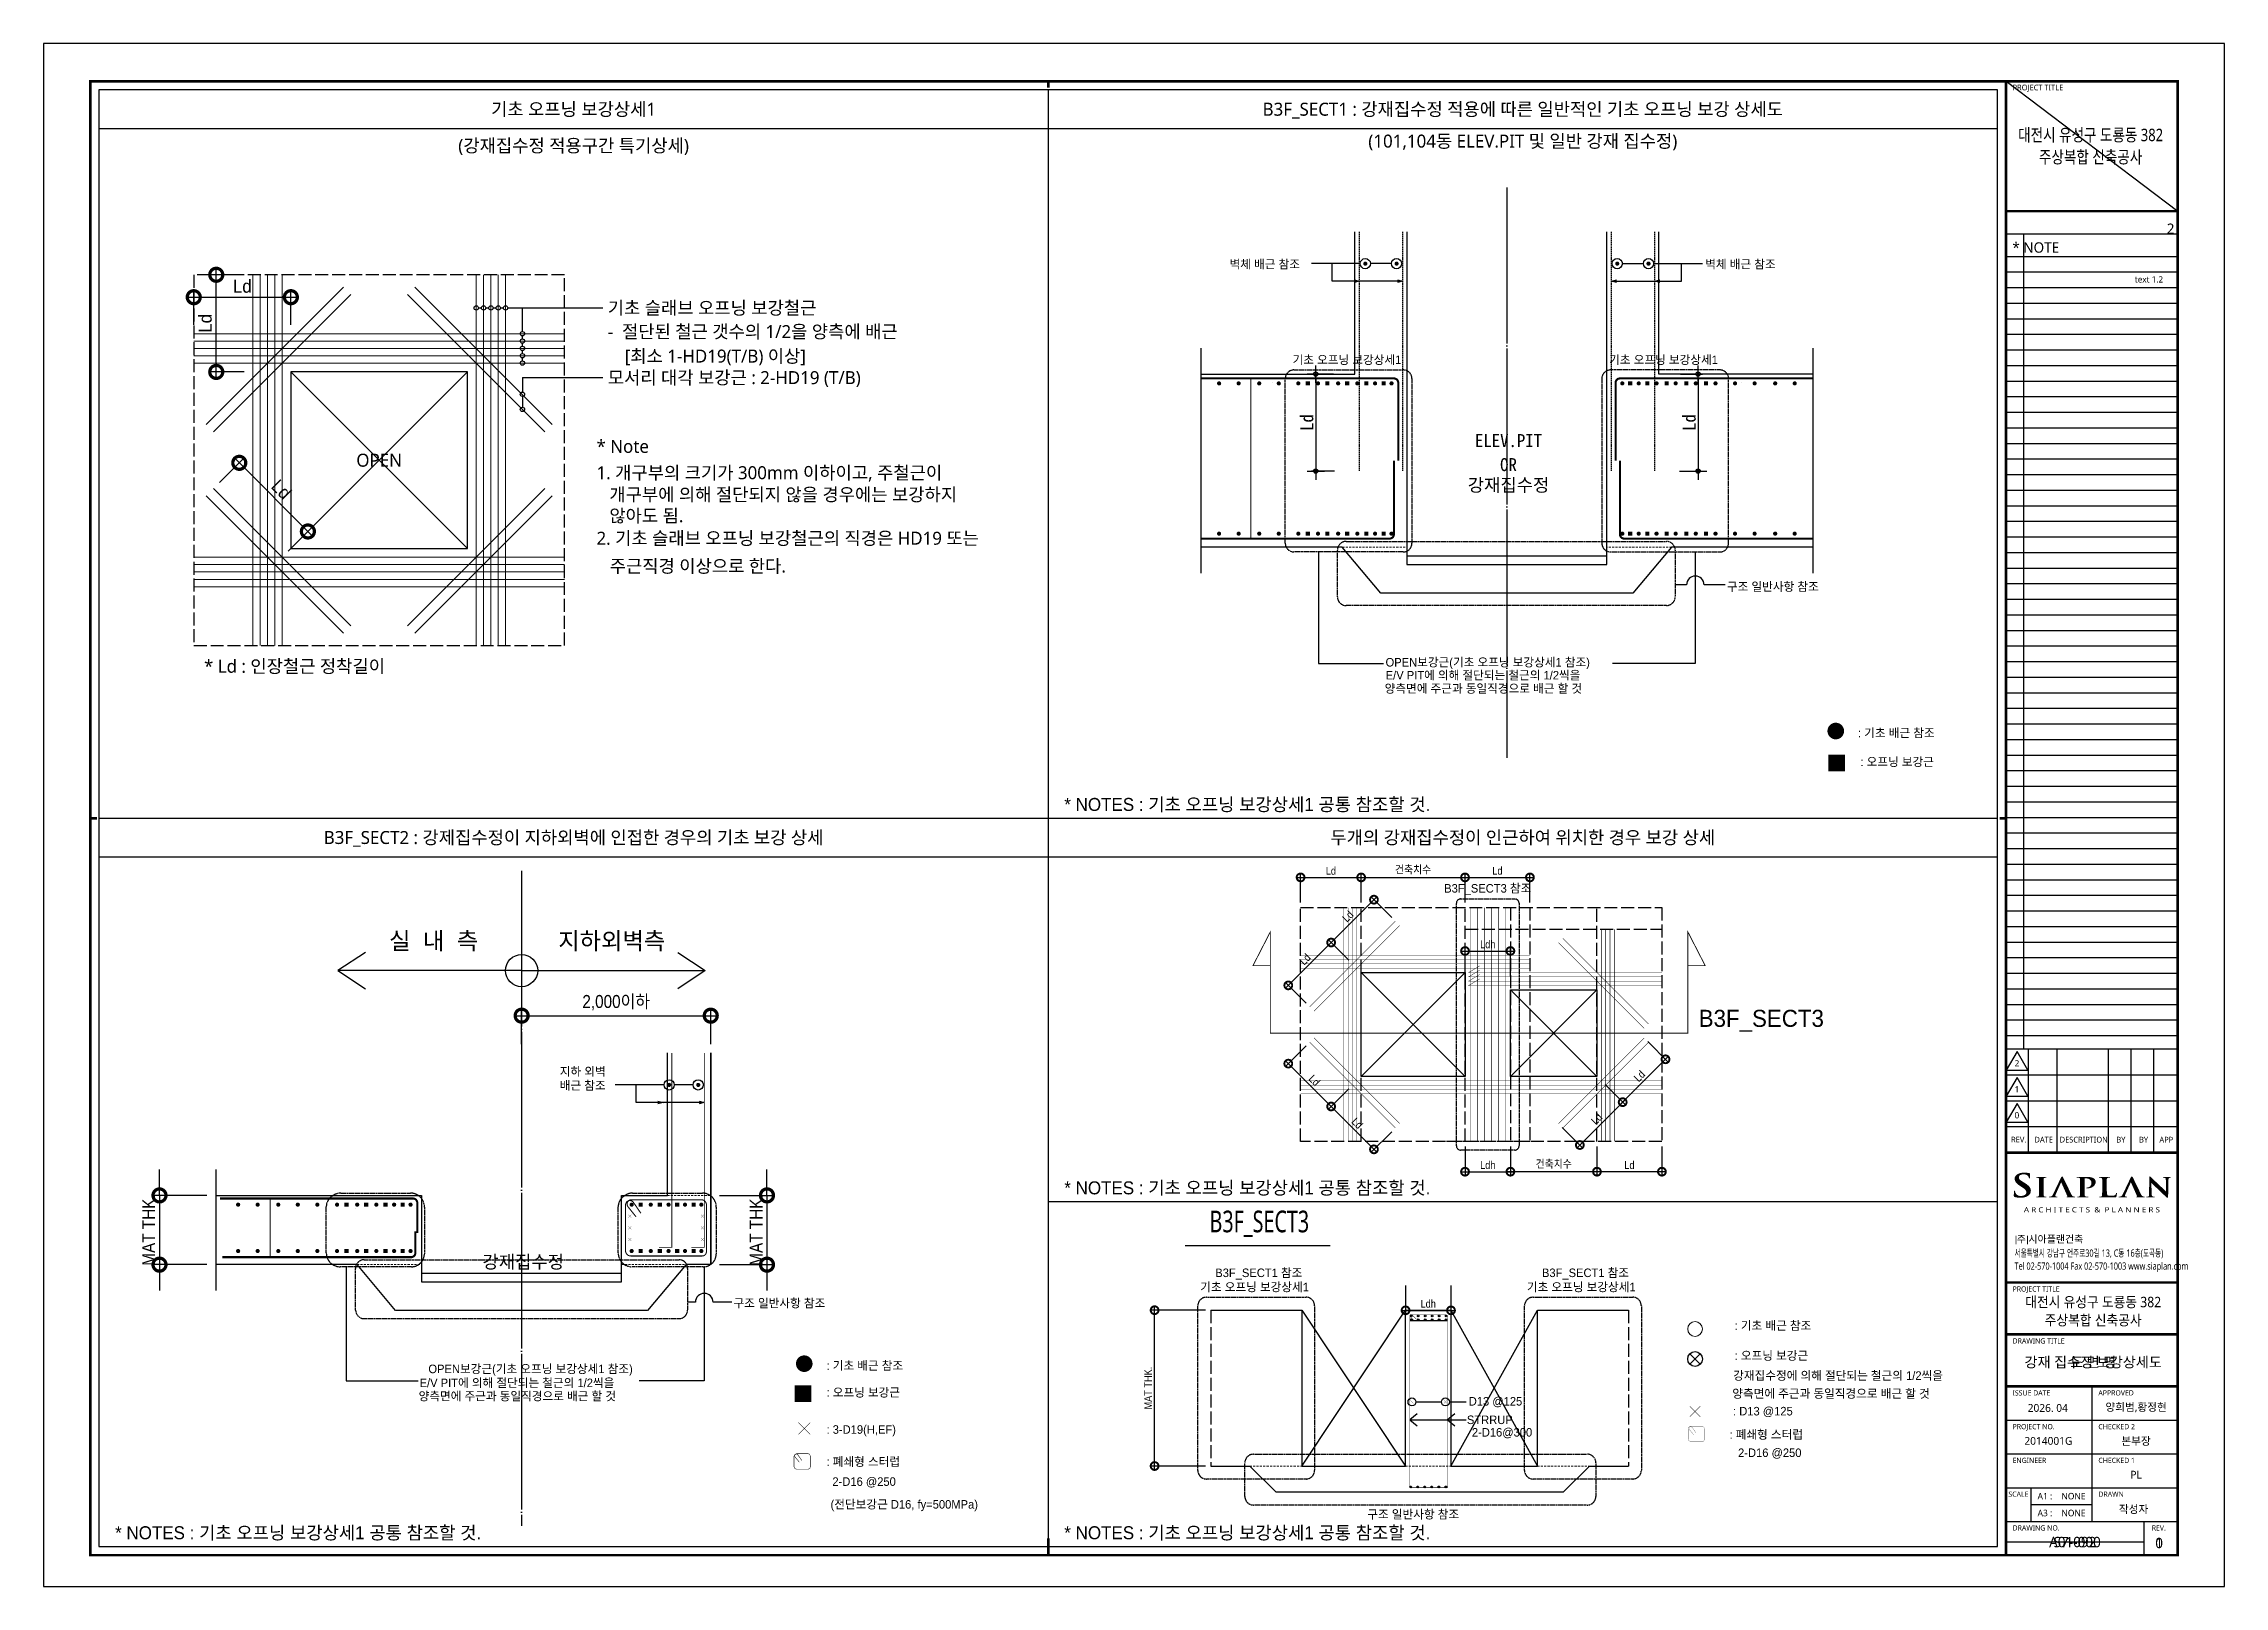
# Model space of a CAD drawing. Header units: millimetres. Extents: x 0 to 252030, y -124740 to 196020.
# Drawn here: x 25230 to 50430, y -124740 to -106920 of the extents above; entities that cross this region are included whole.
import ezdxf
from ezdxf.enums import TextEntityAlignment as Align

# ---------------------------------------------------------------- set-up
doc = ezdxf.new("R2010")
doc.units = ezdxf.units.MM
doc.header["$LTSCALE"] = 30
for name, pattern in [('CEN', [62, 60, -1, 0, -1]), ('CENTER', [32.5, 30, -1, 0.5, -1]), ('DASHED', [0.75, 0.5, -0.25]), ('H', [1.3, 0.8, -0.5]), ('HID', [2.3, 1.5, -0.8]), ('HID5', [6.5, 5, -1.5]), ('HIDDEN', [2, 1, -1])]:
    doc.linetypes.add(name, pattern=pattern)
doc.layers.get('DEFPOINTS').update_dxf_attribs({"color": 142})
for name, color, linetype in [('- LEAD', 7, 'Continuous'), ('0-SEC1', 3, 'Continuous'), ('A-TEXT-3', 3, 'Continuous'), ('AA-AXIS-CNT2', 68, 'Continuous'), ('AA-SHEET-TEXT', 3, 'Continuous'), ('BAR2', 4, 'HIDDEN'), ('CL', 1, 'CENTER'), ('CONC', 2, 'Continuous'), ('DIM', 7, 'Continuous'), ('INT hat', 252, 'Continuous'), ('ML', 4, 'Continuous'), ('OPEN', 11, 'Continuous'), ('RE-BAR', 2, 'Continuous'), ('S-DIM', 7, 'Continuous'), ('S-철근', 3, 'Continuous'), ('TABLE-1', 3, 'Continuous'), ('TEX', 3, 'Continuous'), ('TEXT', 6, 'Continuous'), ('TEXT-L', 7, 'Continuous'), ('truss', 7, 'Continuous'), ('X-PLAN-B1F$0$A-DIM', 7, 'Continuous'), ('XR-FORM_(도룡동)$0$AA-SHEET', 9, 'Continuous'), ('XR-FORM_(도룡동)$0$Sheet', 7, 'Continuous'), ('XR-FORM_(도룡동)$0$Sheet-text', 3, 'Continuous'), ('XR-FORM_(도룡동)$0$TEXT', 3, 'Continuous'), ('XR-SECTION_(도룡동)$0$A-CON', 2, 'Continuous'), ('XR-SECTION_(도룡동)$0$A-FIN1', 6, 'Continuous')]:
    doc.layers.add(name, color=color, linetype=linetype)
doc.layers.add('BAR', color=2, linetype='Continuous', lineweight=9)
doc.styles.add('Gdim', font='Dotum.ttf')
doc.styles.add('HGTXT', font='malgun.ttf')
doc.styles.add('X-PLAN-B1F$0$Gdim', font='Dotum.ttf', dxfattribs={"width": 0.9})
doc.styles.add('XR-FORM$0$맑은고딕', font='malgun.ttf')
doc.styles.add('XR-FORM_(도룡동)$0$맑은고딕', font='malgun.ttf')
doc.styles.add('XR-FORM_(도룡동)$0$충북옥천_FORM$0$맑은고딕', font='malgun.ttf')
doc.styles.add('XR-FORM_(도룡동)$1$맑은고딕', font='malgun.ttf')
doc.styles.add('XR-FORM_(도룡동)$2$맑은고딕', font='malgun.ttf')
doc.styles.add('XR-FORM_(도룡동)$3$맑은고딕', font='malgun.ttf')
doc.styles.add('XR-지하주차장$0$XR-조경$0$돋움체', font='DotumChe.ttf')
doc.styles.add('돋움', font='Dotum.ttf')
doc.styles.add('돋움체', font='DotumChe.ttf')
doc.styles.add('맑은 고딕', font='malgun.ttf')
doc.styles.add('맑은고딕', font='malgun.ttf')
doc.styles.add('울릉도M', font='malgun.ttf')
doc.dimstyles.new('Gdim30', dxfattribs={"dimscale": 30, "dimtxt": 3, "dimasz": 6, "dimexe": 1.5, "dimexo": 2, "dimgap": 1, "dimtad": 1, "dimdec": 0, "dimzin": 0, "dimdsep": 46, "dimlunit": 6, "dimtxsty": 'Gdim', "dimblk": 'DOTSMALL', "dimblk1": 'DOTSMALL', "dimblk2": 'DOTSMALL', "dimcen": 1.5, "dimdle": 1.5, "dimclrd": 1, "dimclre": 1, "dimclrt": 256, "dimazin": 0, "dimtfac": 1, "dimtdec": 0, "dimtix": 1, "dimtmove": 2, "dimatfit": 3, "dimldrblk": 'DOTSMALL', "dimfxl": 1.5, "dimtolj": 1, "dimtzin": 0, "dimlwd": -1, "dimlwe": -1, "dimarcsym": 0})
doc.dimstyles.new('STANDARD$0', dxfattribs={"dimscale": 150, "dimtxt": 3, "dimasz": 1, "dimexe": 2, "dimexo": 5, "dimgap": 1, "dimtad": 1, "dimdec": 0, "dimdsep": 46, "dimtxsty": 'HGTXT', "dimblk1": 'DIMDOT', "dimblk2": 'DIMDOT', "dimsah": 1, "dimcen": 2.5, "dimdle": 2, "dimclrd": 1, "dimclre": 1, "dimclrt": 11, "dimadec": 0, "dimazin": 0, "dimtfac": 1, "dimtdec": 0, "dimtix": 1, "dimtmove": 2, "dimatfit": 3, "dimldrblk": 'DIMDOT', "dimfxl": 1, "dimtolj": 1, "dimarcsym": 0})
doc.dimstyles.new('X-PLAN-B1F$0$Gdim200', dxfattribs={"dimscale": 200, "dimtxt": 3, "dimasz": 6, "dimexe": 1.5, "dimexo": 2, "dimgap": 1, "dimtad": 1, "dimdec": 0, "dimzin": 0, "dimdsep": 46, "dimlunit": 6, "dimtxsty": 'X-PLAN-B1F$0$Gdim', "dimblk": 'X-PLAN-B1F$0$_DotSmall', "dimcen": 1.5, "dimdle": 1.5, "dimclrd": 1, "dimclre": 1, "dimclrt": 256, "dimazin": 0, "dimtfac": 1, "dimtdec": 0, "dimtix": 1, "dimtmove": 2, "dimatfit": 3, "dimldrblk": 'X-PLAN-B1F$0$_DotSmall', "dimfxl": 1.5, "dimtolj": 1, "dimtzin": 0, "dimlwd": -1, "dimlwe": -1, "dimarcsym": 0})
doc.dimstyles.new('XR-지하주차장$0$XR-조경$0$DIM(300)', dxfattribs={"dimscale": 300, "dimtxt": 3, "dimasz": 1.2, "dimexe": 0, "dimexo": 5, "dimgap": 1, "dimtad": 1, "dimdec": 0, "dimzin": 0, "dimdsep": 46, "dimlunit": 6, "dimtxsty": 'XR-지하주차장$0$XR-조경$0$돋움체', "dimblk": 'XR-지하주차장$0$XR-조경$0$_ArchTick', "dimcen": 0.09, "dimdle": 1, "dimclrd": 256, "dimclre": 256, "dimclrt": 3, "dimadec": 0, "dimazin": 0, "dimtfac": 1, "dimtdec": 0, "dimtix": 1, "dimtmove": 2, "dimatfit": 3, "dimldrblk": 'XR-지하주차장$0$XR-조경$0$_ArchTick', "dimfxl": 1, "dimtolj": 1, "dimtzin": 0, "dimarcsym": 0})

msp = doc.modelspace()

# ---------------------------------------------------------------- texts
at = {"layer": '- LEAD', "color": 7, "style": '돋움'}
msp.add_text('구조 일반사항 참조', height=98.537472, dxfattribs=at).set_placement((44681.85602, -113241.76819))
at = {"layer": 'A-TEXT-3', "style": '돋움체'}
for s, p in [('ELEV.PIT', (42157.5318, -111580.02788)), ('OR', (42157.5318, -111857.8239)), ('강재집수정', (42157.5318, -112093.12327)), ('강재집수정', (30771.98326, -121066.44746))]:
    msp.add_text(s, height=150, dxfattribs=at).set_placement(p, align=Align.CENTER)
at = {"layer": 'AA-SHEET-TEXT'}
for s, style, p in [('강재 집수정 보강상세도', 'XR-FORM$0$맑은고딕', (48913.90026, -122150.0206)), ('S7-092', 'XR-FORM_(도룡동)$2$맑은고딕', (48703.50013, -124228.09032)), ('0', '맑은고딕', (49675.95675, -124238.92003))]:
    msp.add_text(s, height=120, dxfattribs=dict(at, style=style)).set_placement(p, align=Align.MIDDLE_CENTER)
for style, p in [('XR-FORM_(도룡동)$0$맑은고딕', (48825.41387, -123697.84788)), ('XR-FORM_(도룡동)$1$맑은고딕', (48825.41387, -123892.61602))]:
    msp.add_text('NONE', height=75, dxfattribs=dict(at, style=style)).set_placement(p, align=Align.MIDDLE_RIGHT)
at = {"layer": 'INT hat', "color": 0, "linetype": 'HIDDEN', "style": '돋움'}
for s, height, p in [('벽체 배근 참조', 98.537472, (38934.29211, -109517.06002)), ('벽체 배근 참조', 98.537472, (44431.13897, -109517.06002)), ('E/V PIT에 의해 절단되는 철근의 1/2씩을', 98.537472, (40738.3301, -114264.68953)), ('양측면에 주근과 동일직경으로 배근 할 것', 98.537472, (40726.75672, -114418.20948)), ('실  내  측', 197.074944, (29222.39034, -117382.49512)), ('지하외벽측', 197.074944, (31177.67411, -117382.49512)), ('지하 외벽', 98.537472, (31194.36353, -118843.04579)), ('배근 참조', 98.537472, (31194.36353, -119003.4796))]:
    msp.add_text(s, height=height, dxfattribs=at).set_placement(p)
at = {"layer": 'INT hat', "color": 10, "linetype": 'HIDDEN', "style": '돋움'}
msp.add_text('OPEN보강근(기초 오프닝 보강상세1 참조)', height=98.537472, dxfattribs=at).set_placement((40736.99103, -114114.92659))
at = {"layer": 'INT hat', "color": 10, "linetype": 'HIDDEN', "insert": (30857.14856, -122242.83473), "char_height": 98.537472, "attachment_point": 5, "style": '돋움'}
msp.add_mtext('OPEN보강근(기초 오프닝 보강상세1 참조)', dxfattribs=at)
at = {"layer": 'TEX', "style": '맑은 고딕'}
for s, p in [('기초 오프닝 보강상세1', (31354.25014, -107677.52499)), ('B3F_SECT1 : 강재집수정 적용에 따른 일반적인 기초 오프닝 보강 상세도', (42322.75014, -107677.52499)), ('(강재집수정 적용구간 특기상세)', (31354.25014, -108098.24751)), ('(101,104동 ELEV.PIT 및 일반 강재 집수정)', (42322.75014, -108045.79029)), ('B3F_SECT2 : 강제집수정이 지하외벽에 인접한 경우의 기초 보강 상세', (31354.25014, -116090.02499)), ('두개의 강재집수정이 인근하여 위치한 경우 보강 상세', (42322.75014, -116090.02499))]:
    msp.add_text(s, height=150, dxfattribs=at).set_placement(p, align=Align.MIDDLE_CENTER)
at = {"layer": 'TEXT'}
for s, height, style, p in [('기초 슬래브 오프닝 보강철근', 150, '울릉도M', (31749.09721, -109972.94925)), ('-  절단된 철근 갯수의 1/2을 양측에 배근', 150, '울릉도M', (31749.09721, -110246.44925)), ('[최소 1-HD19(T/B) 이상]', 150, '울릉도M', (31944.77943, -110529.04611)), ('모서리 대각 보강근 : 2-HD19 (T/B)', 150, '울릉도M', (31749.09721, -110778.01334)), ('B3F_SECT3', 197.074944, '돋움', (44355.41026, -118178.75174))]:
    msp.add_text(s, height=height, dxfattribs=dict(at, style=style)).set_placement(p, align=Align.MIDDLE_LEFT)
at = {"layer": 'TEXT', "style": '돋움'}
for s, p in [('기초 오프닝 보강상세1', (40290.744, -110569.69593)), ('기초 오프닝 보강상세1', (43949.21976, -110569.69593)), ('B3F_SECT3 참조', (41917.61296, -116683.49143)), ('B3F_SECT1 참조', (39272.41539, -121124.35587)), ('B3F_SECT1 참조', (43047.41539, -121124.35587)), ('기초 오프닝 보강상세1', (39223.39999, -121280.33932)), ('기초 오프닝 보강상세1', (42998.39999, -121280.33932)), ('D13 @125', (42007.3034, -122609.29315)), ('STRRUP', (41941.8513, -122815.93624)), ('2-D16@300', (42082.9552, -122967.7569)), ('구조 일반사항 참조', (41056.34715, -123905.32363))]:
    msp.add_text(s, height=98.537472, dxfattribs=at).set_placement(p, align=Align.MIDDLE)
at = {"layer": 'TEXT', "style": '울릉도M'}
for s, p in [('* Note', (31619.03315, -111647.13777)), ('1. 개구부의 크기가 300mm 이하이고, 주철근이 ', (31619.03315, -111951.18959)), ('    개구부에 의해 절단되지 않을 경우에는 보강하지', (31564.10647, -112203.44692)), ('    않아도 됨.', (31564.10647, -112447.56692)), ('2. 기초 슬래브 오프닝 보강철근의 직경은 HD19 또는', (31619.03315, -112707.96184)), ('   주근직경 이상으로 한다.', (31619.03315, -113029.72678)), ('* Ld : 인장철근 정착길이', (27083.61948, -114186.63777))]:
    msp.add_text(s, height=150, dxfattribs=at).set_placement(p)
msp.add_text('OPEN', height=150, dxfattribs=at).set_placement((29107.42688, -111731.68959), align=Align.MIDDLE_CENTER)
at = {"layer": 'TEXT', "color": 3, "lineweight": 9, "style": '돋움'}
for p in [(37024.68353, -115783.07532), (37024.68353, -120211.85023), (26056.18353, -124195.57532), (37024.68353, -124195.57532)]:
    msp.add_text('* NOTES : 기초 오프닝 보강상세1 공통 참조할 것.', height=150, dxfattribs=at).set_placement(p)
at = {"layer": 'TEXT', "style": '울릉도M', "width": 0.7}
msp.add_text('B3F_SECT3', height=250, dxfattribs=at).set_placement((38702.72817, -120649.93945))
at = {"layer": 'TEXT', "lineweight": 9, "style": '돋움'}
for s, p in [('구조 일반사항 참조', (33201.88887, -121518.07299)), ('E/V PIT에 의해 절단되는 철근의 1/2씩을', (29574.78607, -122438.45703)), ('양측면에 주근과 동일직경으로 배근 할 것', (29563.2127, -122591.97698))]:
    msp.add_text(s, height=98.537472, dxfattribs=at).set_placement(p)

# ---------------------------------------------------------------- blocks, each defined once
blk = doc.blocks.new('XR-FORM_(도룡동)$0$S')
at = {"layer": 'XR-FORM_(도룡동)$0$Sheet'}
h = blk.add_hatch(color=6, dxfattribs=at)
edge = h.paths.add_edge_path()
edge.add_spline(control_points=[(76338, 15545), (76338, 15545), (76295, 15571), (76295, 15571), (76172, 15645), (76132, 15687), (76132, 15744), (76132, 15817), (76203, 15865), (76313, 15865), (76409, 15865), (76454, 15832), (76479, 15807), (76511, 15775), (76518, 15737), (76518, 15729), (76518, 15711), (76524, 15702), (76538, 15702), (76557, 15702), (76559, 15724), (76559, 15744), (76559, 15811), (76562, 15848), (76564, 15870), (76564, 15870), (76565, 15890), (76565, 15890), (76565, 15905), (76548, 15908), (76540, 15909), (76494, 15919), (76430, 15930), (76333, 15930), (76119, 15930), (75970, 15833), (75970, 15695), (75970, 15588), (76037, 15502), (76202, 15401), (76202, 15401), (76273, 15357), (76273, 15357), (76398, 15281), (76423, 15225), (76423, 15165), (76423, 15099), (76352, 15030), (76220, 15030), (76155, 15030), (76041, 15045), (76002, 15150), (75994, 15172), (75988, 15197), (75988, 15211), (75988, 15217), (75988, 15236), (75968, 15236), (75948, 15236), (75946, 15209), (75945, 15201), (75945, 15201), (75945, 15197), (75945, 15197), (75943, 15174), (75938, 15104), (75938, 15040), (75938, 15011), (75943, 15004), (75970, 14994), (76035, 14972), (76103, 14962), (76198, 14962), (76298, 14962), (76379, 14979), (76447, 15013), (76575, 15079), (76595, 15177), (76595, 15230), (76595, 15347), (76528, 15430), (76338, 15545)], knot_values=[0, 0, 0, 0, 1, 1, 1, 2, 2, 2, 3, 3, 3, 4, 4, 4, 5, 5, 5, 6, 6, 6, 7, 7, 7, 8, 8, 8, 9, 9, 9, 10, 10, 10, 11, 11, 11, 12, 12, 12, 13, 13, 13, 14, 14, 14, 15, 15, 15, 16, 16, 16, 17, 17, 17, 18, 18, 18, 19, 19, 19, 20, 20, 20, 21, 21, 21, 22, 22, 22, 23, 23, 23, 24, 24, 24, 25, 25, 25, 26, 26, 26, 27, 27, 27, 27], degree=3, periodic=0)
h = blk.add_hatch(color=6, dxfattribs=at)
edge = h.paths.add_edge_path()
edge.add_spline(control_points=[(77180, 15007), (77180, 15007), (77166, 15007), (77166, 15007), (77156, 15007), (77148, 15007), (77134, 15009), (77098, 15014), (77093, 15029), (77089, 15056), (77084, 15098), (77084, 15641), (77086, 15677), (77089, 15714), (77100, 15725), (77131, 15729), (77143, 15731), (77153, 15732), (77163, 15732), (77163, 15732), (77180, 15732), (77180, 15732), (77188, 15732), (77195, 15739), (77195, 15747), (77195, 15755), (77188, 15761), (77180, 15761), (77180, 15761), (76814, 15761), (76814, 15761), (76806, 15761), (76800, 15755), (76800, 15747), (76800, 15739), (76806, 15732), (76814, 15732), (76814, 15732), (76832, 15732), (76832, 15732), (76847, 15732), (76860, 15730), (76871, 15728), (76897, 15723), (76909, 15710), (76912, 15677), (76912, 15677), (76912, 15677), (76912, 15677), (76914, 15650), (76915, 15103), (76908, 15057), (76904, 15025), (76895, 15014), (76873, 15011), (76858, 15008), (76843, 15007), (76827, 15007), (76826, 15007), (76814, 15007), (76814, 15007), (76806, 15007), (76800, 15000), (76800, 14992), (76800, 14984), (76806, 14977), (76814, 14977), (76814, 14977), (77180, 14977), (77180, 14977), (77188, 14977), (77195, 14984), (77195, 14992), (77195, 15000), (77188, 15007), (77180, 15007)], knot_values=[0, 0, 0, 0, 1, 1, 1, 2, 2, 2, 3, 3, 3, 4, 4, 4, 5, 5, 5, 6, 6, 6, 7, 7, 7, 8, 8, 8, 9, 9, 9, 10, 10, 10, 11, 11, 11, 12, 12, 12, 13, 13, 13, 14, 14, 14, 15, 15, 15, 16, 16, 16, 17, 17, 17, 18, 18, 18, 19, 19, 19, 20, 20, 20, 21, 21, 21, 22, 22, 22, 23, 23, 23, 24, 24, 24, 25, 25, 25, 25], degree=3, periodic=0)
h = blk.add_hatch(color=6, dxfattribs=at)
edge = h.paths.add_edge_path()
edge.add_spline(control_points=[(78289, 15008), (78289, 15008), (78256, 15008), (78256, 15008), (78252, 15008), (78248, 15009), (78243, 15010), (78220, 15014), (78192, 15028), (78158, 15085), (78158, 15085), (77848, 15727), (77836, 15749), (77824, 15773), (77816, 15784), (77802, 15784), (77787, 15784), (77771, 15771), (77757, 15741), (77757, 15741), (77450, 15097), (77450, 15097), (77424, 15042), (77401, 15015), (77350, 15010), (77342, 15009), (77328, 15008), (77317, 15008), (77317, 15008), (77304, 15008), (77304, 15008), (77298, 15008), (77292, 15002), (77292, 14994), (77292, 14987), (77298, 14980), (77304, 14980), (77304, 14980), (77609, 14980), (77609, 14980), (77615, 14980), (77621, 14987), (77621, 14994), (77621, 15002), (77615, 15008), (77609, 15008), (77609, 15008), (77576, 15008), (77576, 15008), (77539, 15008), (77534, 15021), (77534, 15033), (77534, 15044), (77540, 15068), (77552, 15094), (77552, 15094), (77762, 15561), (77762, 15561), (77762, 15561), (78005, 15016), (78004, 15016), (78005, 15014), (78005, 15012), (78004, 15010), (78003, 15008), (78001, 15008), (77998, 15008), (77998, 15008), (77984, 15008), (77984, 15008), (77978, 15008), (77972, 15002), (77972, 14994), (77972, 14987), (77978, 14980), (77984, 14980), (77984, 14980), (78289, 14980), (78289, 14980), (78295, 14980), (78301, 14987), (78301, 14994), (78301, 15002), (78295, 15008), (78289, 15008)], knot_values=[0, 0, 0, 0, 1, 1, 1, 2, 2, 2, 3, 3, 3, 4, 4, 4, 5, 5, 5, 6, 6, 6, 7, 7, 7, 8, 8, 8, 9, 9, 9, 10, 10, 10, 11, 11, 11, 12, 12, 12, 13, 13, 13, 14, 14, 14, 15, 15, 15, 16, 16, 16, 17, 17, 17, 18, 18, 18, 19, 19, 19, 20, 20, 20, 21, 21, 21, 22, 22, 22, 23, 23, 23, 24, 24, 24, 25, 25, 25, 26, 26, 26, 27, 27, 27, 28, 28, 28, 28], degree=3, periodic=0)
h = blk.add_hatch(color=250, dxfattribs=at)
edge = h.paths.add_edge_path()
edge.add_spline(control_points=[(78762, 15355), (78740, 15355), (78721, 15354), (78721, 15339), (78721, 15329), (78732, 15327), (78739, 15326), (78739, 15326), (78761, 15325), (78768, 15325), (78956, 15325), (79092, 15431), (79092, 15577), (79092, 15629), (79059, 15678), (79025, 15703), (79003, 15719), (78945, 15762), (78781, 15762), (78781, 15762), (78772, 15762), (78771, 15762), (78771, 15762), (78376, 15762), (78376, 15762), (78367, 15762), (78360, 15756), (78360, 15748), (78360, 15740), (78367, 15734), (78376, 15734), (78376, 15734), (78423, 15734), (78423, 15734), (78429, 15733), (78435, 15733), (78438, 15732), (78480, 15725), (78488, 15709), (78491, 15677), (78491, 15677), (78491, 15677), (78491, 15677), (78493, 15651), (78494, 15108), (78487, 15062), (78481, 15030), (78474, 15013), (78453, 15010), (78437, 15007), (78422, 15006), (78407, 15006), (78406, 15006), (78396, 15006), (78396, 15006), (78387, 15006), (78380, 14999), (78380, 14991), (78380, 14983), (78387, 14977), (78396, 14977), (78396, 14977), (78791, 14977), (78791, 14977), (78800, 14977), (78807, 14983), (78807, 14991), (78807, 14999), (78800, 15006), (78791, 15006), (78791, 15006), (78781, 15006), (78781, 15006), (78761, 15006), (78733, 15008), (78715, 15010), (78681, 15013), (78672, 15031), (78668, 15061), (78662, 15105), (78662, 15684), (78662, 15690), (78662, 15699), (78664, 15704), (78669, 15705), (78679, 15708), (78707, 15709), (78729, 15709), (78757, 15709), (78810, 15704), (78857, 15670), (78924, 15623), (78931, 15562), (78931, 15520), (78931, 15418), (78833, 15355), (78762, 15355)], knot_values=[0, 0, 0, 0, 1, 1, 1, 2, 2, 2, 3, 3, 3, 4, 4, 4, 5, 5, 5, 6, 6, 6, 7, 7, 7, 8, 8, 8, 9, 9, 9, 10, 10, 10, 11, 11, 11, 12, 12, 12, 13, 13, 13, 14, 14, 14, 15, 15, 15, 16, 16, 16, 17, 17, 17, 18, 18, 18, 19, 19, 19, 20, 20, 20, 21, 21, 21, 22, 22, 22, 23, 23, 23, 24, 24, 24, 25, 25, 25, 26, 26, 26, 27, 27, 27, 28, 28, 28, 29, 29, 29, 30, 30, 30, 31, 31, 31, 32, 32, 32, 32], degree=3, periodic=0)
h = blk.add_hatch(color=250, dxfattribs=at)
edge = h.paths.add_edge_path()
edge.add_spline(control_points=[(79896, 15147), (79880, 15147), (79878, 15134), (79877, 15128), (79875, 15109), (79860, 15082), (79845, 15069), (79815, 15043), (79768, 15042), (79696, 15042), (79592, 15042), (79561, 15049), (79541, 15063), (79541, 15063), (79541, 15063), (79541, 15063), (79522, 15076), (79515, 15314), (79515, 15460), (79515, 15617), (79515, 15645), (79518, 15677), (79521, 15714), (79532, 15724), (79562, 15729), (79578, 15731), (79599, 15732), (79612, 15732), (79620, 15732), (79633, 15732), (79638, 15739), (79640, 15742), (79641, 15745), (79641, 15748), (79641, 15756), (79634, 15762), (79626, 15762), (79626, 15762), (79235, 15762), (79235, 15762), (79226, 15762), (79220, 15756), (79220, 15748), (79220, 15743), (79222, 15738), (79227, 15736), (79227, 15735), (79229, 15735), (79229, 15734), (79235, 15732), (79243, 15732), (79247, 15732), (79265, 15732), (79280, 15731), (79290, 15729), (79331, 15722), (79340, 15709), (79342, 15677), (79344, 15651), (79345, 15108), (79338, 15062), (79332, 15030), (79326, 15013), (79304, 15010), (79290, 15007), (79276, 15006), (79262, 15006), (79262, 15006), (79245, 15006), (79245, 15006), (79237, 15006), (79230, 14999), (79230, 14991), (79230, 14983), (79237, 14977), (79245, 14977), (79245, 14977), (79615, 14977), (79615, 14977), (79615, 14977), (79805, 14976), (79805, 14976), (79874, 14976), (79882, 14981), (79891, 15006), (79901, 15036), (79910, 15113), (79910, 15125), (79910, 15135), (79910, 15147), (79896, 15147)], knot_values=[0, 0, 0, 0, 1, 1, 1, 2, 2, 2, 3, 3, 3, 4, 4, 4, 5, 5, 5, 6, 6, 6, 7, 7, 7, 8, 8, 8, 9, 9, 9, 10, 10, 10, 11, 11, 11, 12, 12, 12, 13, 13, 13, 14, 14, 14, 15, 15, 15, 16, 16, 16, 17, 17, 17, 18, 18, 18, 19, 19, 19, 20, 20, 20, 21, 21, 21, 22, 22, 22, 23, 23, 23, 24, 24, 24, 25, 25, 25, 26, 26, 26, 27, 27, 27, 28, 28, 28, 29, 29, 29, 30, 30, 30, 30], degree=3, periodic=0)
h = blk.add_hatch(color=250, dxfattribs=at)
edge = h.paths.add_edge_path()
edge.add_spline(control_points=[(80974, 15008), (80974, 15008), (80942, 15008), (80942, 15008), (80937, 15008), (80933, 15009), (80928, 15010), (80905, 15014), (80878, 15028), (80843, 15085), (80843, 15085), (80533, 15727), (80521, 15749), (80509, 15773), (80501, 15784), (80487, 15784), (80472, 15784), (80457, 15771), (80442, 15741), (80442, 15741), (80135, 15097), (80135, 15097), (80109, 15042), (80086, 15015), (80035, 15010), (80027, 15009), (80013, 15008), (80002, 15008), (80002, 15008), (79989, 15008), (79989, 15008), (79983, 15008), (79977, 15002), (79977, 14994), (79977, 14987), (79983, 14980), (79989, 14980), (79989, 14980), (80294, 14980), (80294, 14980), (80300, 14980), (80306, 14987), (80306, 14994), (80306, 15002), (80300, 15008), (80294, 15008), (80294, 15008), (80261, 15008), (80261, 15008), (80224, 15008), (80219, 15021), (80219, 15033), (80219, 15044), (80225, 15068), (80237, 15094), (80237, 15094), (80447, 15561), (80447, 15561), (80447, 15561), (80690, 15016), (80690, 15016), (80690, 15014), (80690, 15012), (80689, 15010), (80688, 15008), (80686, 15008), (80683, 15008), (80683, 15008), (80669, 15008), (80669, 15008), (80663, 15008), (80657, 15002), (80657, 14994), (80657, 14987), (80663, 14980), (80669, 14980), (80669, 14980), (80974, 14980), (80974, 14980), (80980, 14980), (80986, 14987), (80986, 14994), (80986, 15002), (80980, 15008), (80974, 15008)], knot_values=[0, 0, 0, 0, 1, 1, 1, 2, 2, 2, 3, 3, 3, 4, 4, 4, 5, 5, 5, 6, 6, 6, 7, 7, 7, 8, 8, 8, 9, 9, 9, 10, 10, 10, 11, 11, 11, 12, 12, 12, 13, 13, 13, 14, 14, 14, 15, 15, 15, 16, 16, 16, 17, 17, 17, 18, 18, 18, 19, 19, 19, 20, 20, 20, 21, 21, 21, 22, 22, 22, 23, 23, 23, 24, 24, 24, 25, 25, 25, 26, 26, 26, 27, 27, 27, 28, 28, 28, 28], degree=3, periodic=0)
h = blk.add_hatch(color=250, dxfattribs=at)
edge = h.paths.add_edge_path()
edge.add_spline(control_points=[(81976, 15761), (81976, 15761), (81692, 15761), (81692, 15761), (81686, 15761), (81681, 15755), (81681, 15747), (81681, 15739), (81686, 15732), (81692, 15732), (81692, 15732), (81700, 15732), (81702, 15732), (81718, 15732), (81744, 15732), (81760, 15726), (81783, 15717), (81794, 15705), (81795, 15641), (81795, 15641), (81806, 15233), (81806, 15224), (81806, 15224), (81806, 15202), (81806, 15202), (81797, 15210), (81212, 15762), (81212, 15762), (81199, 15775), (81187, 15784), (81176, 15784), (81158, 15784), (81158, 15750), (81158, 15740), (81158, 15740), (81148, 15134), (81148, 15134), (81147, 15045), (81143, 15018), (81117, 15011), (81101, 15006), (81079, 15006), (81068, 15006), (81067, 15006), (81057, 15006), (81057, 15006), (81051, 15006), (81046, 14999), (81046, 14991), (81046, 14983), (81051, 14976), (81057, 14976), (81057, 14976), (81353, 14976), (81353, 14976), (81359, 14976), (81364, 14983), (81364, 14991), (81364, 14999), (81359, 15006), (81353, 15006), (81353, 15006), (81342, 15006), (81340, 15006), (81324, 15006), (81303, 15006), (81284, 15013), (81268, 15018), (81251, 15035), (81248, 15122), (81248, 15122), (81237, 15522), (81236, 15534), (81241, 15530), (81780, 15014), (81821, 14978), (81833, 14966), (81851, 14966), (81864, 14966), (81880, 14966), (81882, 14986), (81882, 15002), (81882, 15002), (81894, 15649), (81894, 15649), (81895, 15706), (81903, 15722), (81931, 15729), (81944, 15732), (81952, 15732), (81963, 15732), (81965, 15732), (81976, 15732), (81976, 15732), (81982, 15732), (81987, 15739), (81987, 15747), (81987, 15755), (81982, 15761), (81976, 15761)], knot_values=[0, 0, 0, 0, 1, 1, 1, 2, 2, 2, 3, 3, 3, 4, 4, 4, 5, 5, 5, 6, 6, 6, 7, 7, 7, 8, 8, 8, 9, 9, 9, 10, 10, 10, 11, 11, 11, 12, 12, 12, 13, 13, 13, 14, 14, 14, 15, 15, 15, 16, 16, 16, 17, 17, 17, 18, 18, 18, 19, 19, 19, 20, 20, 20, 21, 21, 21, 22, 22, 22, 23, 23, 23, 24, 24, 24, 25, 25, 25, 26, 26, 26, 27, 27, 27, 28, 28, 28, 29, 29, 29, 30, 30, 30, 31, 31, 31, 32, 32, 32, 33, 33, 33, 33], degree=3, periodic=0)
at = {"layer": 'DEFPOINTS'}
for p, q in [((75750, 52950), (82250, 52950)), ((75640, 52073), (82226, 52073)), ((76315, 52073), (76315, 20700)), ((82250, 51196), (75640, 51196)), ((82250, 50596), (75640, 50596)), ((82250, 49996), (75640, 49996)), ((82250, 49396), (75640, 49396)), ((82250, 48796), (75640, 48796)), ((82250, 48196), (75640, 48196)), ((82250, 47596), (75640, 47596)), ((82250, 46996), (75640, 46996)), ((82250, 46396), (75640, 46396)), ((82250, 45796), (75640, 45796)), ((82250, 45196), (75640, 45196)), ((82250, 44596), (75640, 44596)), ((82250, 43996), (75640, 43996)), ((82250, 43396), (75640, 43396)), ((82250, 42796), (75640, 42796)), ((82250, 42196), (75640, 42196)), ((82250, 41596), (75640, 41596)), ((82250, 40996), (75640, 40996)), ((82250, 40396), (75640, 40396)), ((82250, 39796), (75640, 39796)), ((82250, 39196), (75640, 39196)), ((82250, 38596), (75640, 38596)), ((82250, 37996), (75640, 37996)), ((82250, 37396), (75640, 37396)), ((82250, 36796), (75640, 36796)), ((82250, 36196), (75640, 36196)), ((82250, 35596), (75640, 35596)), ((82250, 34996), (75640, 34996)), ((82250, 34396), (75640, 34396)), ((82250, 33796), (75640, 33796)), ((82250, 33196), (75640, 33196)), ((82250, 32596), (75640, 32596)), ((82250, 31996), (75640, 31996)), ((82250, 31396), (75640, 31396)), ((82250, 30796), (75640, 30796)), ((82250, 30196), (75640, 30196)), ((82250, 29596), (75640, 29596)), ((82250, 28996), (75640, 28996)), ((82250, 28396), (75640, 28396)), ((82250, 27796), (75640, 27796)), ((82250, 27196), (75640, 27196)), ((82250, 26596), (75640, 26596)), ((82250, 25996), (75640, 25996)), ((82250, 25396), (75640, 25396)), ((82250, 24796), (75640, 24796)), ((82250, 24196), (75640, 24196)), ((82250, 23596), (75640, 23596)), ((82250, 22996), (75640, 22996)), ((82250, 22396), (75640, 22396)), ((82250, 21796), (75640, 21796)), ((82250, 21196), (75640, 21196)), ((80950, 1706), (75640, 1706))]:
    blk.add_line(p, q, dxfattribs=at)
at = {"layer": 'XR-FORM_(도룡동)$0$AA-SHEET', "const_width": 99.9}
blk.add_lwpolyline([(75750, 52950), (82250, 52950)], dxfattribs=at)
at = {"layer": 'XR-FORM_(도룡동)$0$Sheet'}
for p, q in [((75590, 20700), (82204, 20700)), ((76490, 20700), (76490, 16700)), ((77590, 20700), (77590, 16700)), ((79575, 20700), (79575, 16700)), ((80450, 20700), (80450, 16700)), ((81325, 20700), (81325, 16700)), ((75640, 19700), (82254, 19700)), ((75640, 18700), (82254, 18700)), ((75640, 17700), (82254, 17700)), ((78945, 7700), (78945, 2500)), ((75640, 6400), (82250, 6400)), ((75640, 5100), (82250, 5100)), ((75640, 3800), (82250, 3800)), ((76591, 3798), (76591, 2500)), ((76591, 3149), (78945, 3149)), ((75640, 2500), (82250, 2500)), ((80950, 2500), (80950, 1200))]:
    blk.add_line(p, q, dxfattribs=at)
at = {"layer": 'XR-FORM_(도룡동)$0$Sheet', "const_width": 100}
blk.add_lwpolyline([(1850, 57950), (82250, 57950), (82250, 1200), (1850, 1200)], close=True, dxfattribs=at)
at = {"layer": 'XR-FORM_(도룡동)$0$Sheet', "linetype": 'Continuous', "const_width": 100}
for points in [[(38745, 57950), (38745, 57700)], [(2100, 29575), (1850, 29575)], [(75640, 29575), (75390, 29575)], [(38745, 1846), (38745, 1200)]]:
    blk.add_lwpolyline(points, dxfattribs=at)
at = {"layer": 'XR-FORM_(도룡동)$0$Sheet', "const_width": 100}
for points in [[(75640, 57950), (75640, 1200)], [(75640, 52950), (82250, 52950)], [(75640, 16700), (82250, 16700)], [(75640, 11700), (82250, 11700)], [(75640, 9700), (82250, 9700)], [(75640, 7700), (82250, 7700)]]:
    blk.add_lwpolyline(points, dxfattribs=at)
at = {"layer": 'XR-FORM_(도룡동)$0$Sheet'}
for points in [[(76065, 20589), (75650, 19869), (76481, 19869)], [(76065, 19589), (75650, 18869), (76481, 18869)], [(76065, 18589), (75650, 17869), (76481, 17869)]]:
    blk.add_lwpolyline(points, close=True, dxfattribs=at)
at = {"layer": 'XR-FORM_(도룡동)$0$Sheet', "color": 3, "const_width": 28}
for points in [[(76026, 13508), (76026, 13172)], [(76466, 13508), (76466, 13172)]]:
    blk.add_lwpolyline(points, dxfattribs=at)
at = {"layer": 'DEFPOINTS', "style": 'XR-FORM_(도룡동)$3$맑은고딕'}
blk.add_text('2', height=400, dxfattribs=at).set_placement((82126, 52273), align=Align.MIDDLE_RIGHT)
blk.add_text('text 1.2', height=240, dxfattribs=at).set_placement((80599, 50202))
blk.add_text('도 면 명', height=400, dxfattribs=at).set_placement((78996, 8633), align=Align.MIDDLE_CENTER)
at = {"layer": 'XR-FORM_(도룡동)$0$Sheet', "style": 'XR-FORM_(도룡동)$3$맑은고딕'}
for s, height, p in [('PROJECT TITLE', 220, (75890, 57600)), ('PROJECT TITLE', 200, (75890, 11350)), ('DRAWING TITLE', 200, (75890, 9350)), ('ISSUE DATE', 200, (75890, 7350)), ('APPROVED', 200, (79195, 7350)), ('PROJECT NO. ', 200, (75890, 6050)), ('CHECKED 2 ', 200, (79195, 6050)), ('ENGINEER', 200, (75890, 4750)), ('CHECKED 1 ', 200, (79195, 4750)), ('SCALE', 200, (75730, 3450)), ('DRAWN', 200, (79195, 3450)), ('DRAWING NO.', 200, (75890, 2150)), ('REV.', 200, (81250, 2150))]:
    blk.add_text(s, height=height, dxfattribs=at).set_placement(p)
for s, height, p in [('2', 240, (76059, 20140)), ('1', 240, (76059, 19140)), ('0', 240, (76059, 18140)), (' REV.', 220, (76090, 17200)), ('DATE', 220, (77090, 17200)), ('DESCRIPTION', 220, (78632, 17200)), ('BY', 220, (80062, 17200)), ('BY', 220, (80938, 17200)), ('APP', 220, (81812, 17200))]:
    blk.add_text(s, height=height, dxfattribs=at).set_placement(p, align=Align.MIDDLE)
at = {"layer": 'XR-FORM_(도룡동)$0$Sheet', "color": 3, "style": 'XR-FORM_(도룡동)$3$맑은고딕', "width": 1.2}
blk.add_text('A R C H I T E C T S  &  P L A N N E R S', height=200, dxfattribs=at).set_placement((78947, 14500), align=Align.MIDDLE_CENTER)
at = {"layer": 'XR-FORM_(도룡동)$0$Sheet', "color": 3, "style": 'XR-FORM_(도룡동)$3$맑은고딕'}
blk.add_text('주 시아플랜건축', height=280, dxfattribs=at).set_placement((76057, 13372), align=Align.MIDDLE_LEFT)
at = {"layer": 'XR-FORM_(도룡동)$0$Sheet', "color": 3, "style": 'XR-FORM_(도룡동)$3$맑은고딕', "width": 0.65}
for s, p in [('서울특별시 강남구 언주로30길 13, C동 16층(도곡동)', (75966, 12833)), ('Tel 02-570-1004 Fax 02-570-1003 www.siaplan.com', (75966, 12333))]:
    blk.add_text(s, height=280, dxfattribs=at).set_placement(p, align=Align.MIDDLE_LEFT)
at = {"layer": 'XR-FORM_(도룡동)$0$Sheet-text', "style": 'XR-FORM_(도룡동)$3$맑은고딕'}
blk.add_text('* NOTE', height=400, dxfattribs=at).set_placement((75881, 51550), align=Align.MIDDLE_LEFT)
at = {"layer": 'XR-FORM_(도룡동)$0$TEXT'}
for s, height, style, p in [('2026. 04', 300, 'XR-FORM_(도룡동)$3$맑은고딕', (77247, 6870)), ('A1 : ', 250, 'XR-FORM_(도룡동)$0$충북옥천_FORM$0$맑은고딕', (77179, 3474)), ('A3 : ', 250, 'XR-FORM_(도룡동)$0$충북옥천_FORM$0$맑은고딕', (77179, 2825))]:
    blk.add_text(s, height=height, dxfattribs=dict(at, style=style)).set_placement(p, align=Align.MIDDLE_CENTER)
at = {"layer": 'XR-FORM_(도룡동)$0$TEXT', "style": 'XR-FORM_(도룡동)$3$맑은고딕'}
blk.add_text('양희범,황정현', height=300, dxfattribs=at).set_placement((80649, 6901), align=Align.MIDDLE)
blk = doc.blocks.new('XR-FORM_(도룡동)', base_point=(101.33, -56114.51))
at = {"layer": 'DEFPOINTS'}
blk.add_line((377.95, 289.75), (411, 264.75), dxfattribs=at)
blk.add_lwpolyline([(0, 0), (420, 0), (420, 297), (0, 297)], close=True, dxfattribs=at)
at = {"xscale": 0.005, "yscale": 0.005, "zscale": 0.005}
blk.add_blockref('XR-FORM_(도룡동)$0$S', (-0.25, 0), dxfattribs=at)
at = {"layer": 'DEFPOINTS', "style": 'XR-FORM_(도룡동)$3$맑은고딕'}
for s, p in [('2014001G', (386.1, 28.01)), ('본부장', (402.99, 28.01)), ('PL', (402.99, 21.51))]:
    blk.add_text(s, height=1.5, dxfattribs=at).set_placement(p, align=Align.MIDDLE)
for p in [(393.26, 17.37), (393.26, 14.12)]:
    blk.add_text('NONE', height=1.25, dxfattribs=at).set_placement(p, align=Align.MIDDLE_RIGHT)
for s, height, p in [('작성자', 1.5, (402.51, 14.85)), ('A01-000', 2, (391.22, 8.53))]:
    blk.add_text(s, height=height, dxfattribs=at).set_placement(p, align=Align.MIDDLE_CENTER)
at = {"layer": 'XR-FORM_(도룡동)$0$Sheet-text', "style": 'XR-FORM_(도룡동)$3$맑은고딕', "width": 0.8}
for s, p in [('대전시 유성구 도룡동 382', (394.23, 279.42)), ('주상복합 신축공사', (394.23, 275.17))]:
    blk.add_text(s, height=2.4, dxfattribs=at).set_placement(p, align=Align.MIDDLE_CENTER)
at = {"layer": 'XR-FORM_(도룡동)$0$TEXT', "style": 'XR-FORM_(도룡동)$3$맑은고딕', "width": 0.9}
for s, p in [('대전시 유성구 도룡동 382', (394.73, 54.74)), ('주상복합 신축공사', (394.73, 51.24))]:
    blk.add_text(s, height=2, dxfattribs=at).set_placement(p, align=Align.MIDDLE_CENTER)
at = {"layer": 'XR-FORM_(도룡동)$0$TEXT', "style": 'XR-FORM_(도룡동)$3$맑은고딕'}
blk.add_text('1', height=2, dxfattribs=at).set_placement((407.43, 8.35), align=Align.MIDDLE_CENTER)
blk = doc.blocks.new('_DotSmall')
at = {"color": 0, "linetype": 'ByBlock', "const_width": 0.5}
blk.add_lwpolyline([(-0.0625, 0, 1), (0.0625, 0, 1)], format="xyb", close=True, dxfattribs=at)
blk = doc.blocks.new('*D1485')
at = {"layer": 'DEFPOINTS', "color": 0, "transparency": 16777216}
for p in [(28087, -109849), (26965, -110270), (28087, -110270)]:
    blk.add_point(p, dxfattribs=at)
at = {"layer": 'S-DIM', "color": 1, "transparency": 16777216}
for p, q in [((26890, -109849), (28162, -109849)), ((26965, -110170), (26965, -109774)), ((28087, -110170), (28087, -109774))]:
    blk.add_line(p, q, dxfattribs=at)
at = {"layer": 'S-DIM', "color": 1, "transparency": 16777216, "xscale": 300, "yscale": 300, "zscale": 300, "rotation": 180}
blk.add_blockref('_DotSmall', (26965, -109849), dxfattribs=at)
at = {"layer": 'S-DIM', "color": 1, "transparency": 16777216, "xscale": 300, "yscale": 300, "zscale": 300}
blk.add_blockref('_DotSmall', (28087, -109849), dxfattribs=at)
at = {"layer": 'S-DIM', "transparency": 16777216, "insert": (27526, -109723), "char_height": 150, "attachment_point": 5, "style": 'Gdim'}
blk.add_mtext('\\A1;Ld', dxfattribs=at)
blk = doc.blocks.new('*D1486')
at = {"layer": 'DEFPOINTS', "color": 0, "transparency": 16777216}
for p in [(27225, -109590), (27646, -109590), (27646, -110712)]:
    blk.add_point(p, dxfattribs=at)
at = {"layer": 'S-DIM', "color": 1, "transparency": 16777216}
for p, q in [((27546, -109590), (27150, -109590)), ((27225, -110787), (27225, -109515)), ((27546, -110712), (27150, -110712))]:
    blk.add_line(p, q, dxfattribs=at)
at = {"layer": 'S-DIM', "color": 1, "transparency": 16777216, "xscale": 300, "yscale": 300, "zscale": 300}
for p, rotation in [((27225, -109590), 90), ((27225, -110712), 270)]:
    blk.add_blockref('_DotSmall', p, dxfattribs=dict(at, rotation=rotation))
at = {"layer": 'S-DIM', "transparency": 16777216, "insert": (27098, -110151), "char_height": 150, "attachment_point": 5, "rotation": 90, "style": 'Gdim'}
blk.add_mtext('\\A1;Ld', dxfattribs=at)
blk = doc.blocks.new('*D1487')
at = {"layer": 'DEFPOINTS', "color": 0, "transparency": 16777216}
for p in [(27193, -112060), (28284, -112555), (27986, -112853)]:
    blk.add_point(p, dxfattribs=at)
at = {"layer": 'S-DIM', "color": 1, "transparency": 16777216}
for p, q in [((27264, -111989), (27544, -111709)), ((27438, -111709), (28337, -112608)), ((28057, -112782), (28337, -112502))]:
    blk.add_line(p, q, dxfattribs=at)
at = {"layer": 'S-DIM', "color": 1, "transparency": 16777216, "xscale": 300, "yscale": 300, "zscale": 300}
for p, rotation in [((27491, -111762), 134.9999999995126), ((28284, -112555), 314.9999999995126)]:
    blk.add_blockref('_DotSmall', p, dxfattribs=dict(at, rotation=rotation))
at = {"layer": 'S-DIM', "transparency": 16777216, "insert": (27977, -112069), "char_height": 150, "attachment_point": 5, "rotation": 315, "style": 'Gdim'}
blk.add_mtext('\\A1;Ld', dxfattribs=at)
blk = doc.blocks.new('XR-지하주차장$0$XR-조경$0$_ArchTick')
at = {"color": 0, "linetype": 'ByBlock', "const_width": 0.15}
blk.add_lwpolyline([(-0.5, -0.5), (0.5, 0.5)], dxfattribs=at)
blk = doc.blocks.new('DIMDOT')
at = {"linetype": 'Continuous'}
for p, q in [((-2, 0), (2, 0)), ((0, -2), (0, 2))]:
    blk.add_line(p, q, dxfattribs=at)
for radius in [0.5, 0.25]:
    blk.add_circle((0, 0), radius, dxfattribs=at)
blk = doc.blocks.new('*D1490')
at = {"layer": 'DEFPOINTS', "color": 0, "transparency": 16777216}
for p in [(40384, -110737), (39930, -111857), (40396, -111857)]:
    blk.add_point(p, dxfattribs=at)
at = {"layer": 'DIM', "color": 1, "linetype": 'Continuous', "lineweight": -2, "transparency": 16777216}
blk.add_line((40134, -110737), (39880, -110737), dxfattribs=at)
at = {"layer": 'DIM', "color": 1, "lineweight": -2, "transparency": 16777216}
for p, q in [((39930, -110787), (39930, -111807)), ((40146, -111857), (39880, -111857))]:
    blk.add_line(p, q, dxfattribs=at)
at = {"layer": 'DIM', "color": 1, "lineweight": -2, "transparency": 16777216, "xscale": 50, "yscale": 50, "zscale": 50}
for p, rotation in [((39930, -110737), 90), ((39930, -111857), 270)]:
    blk.add_blockref('DIMDOT', p, dxfattribs=dict(at, rotation=rotation))
at = {"layer": 'DIM', "color": 4, "transparency": 16777216, "insert": (39828, -111297), "char_height": 150, "attachment_point": 5, "rotation": 90, "style": '돋움체'}
blk.add_mtext('\\A1;Ld', dxfattribs=at)
blk = doc.blocks.new('*D1491')
at = {"layer": 'DEFPOINTS', "color": 0, "transparency": 16777216}
for p in [(43895, -110737), (43883, -111857), (44348, -111857)]:
    blk.add_point(p, dxfattribs=at)
at = {"layer": 'DIM', "color": 1, "linetype": 'Continuous', "lineweight": -2, "transparency": 16777216}
blk.add_line((44145, -110737), (44398, -110737), dxfattribs=at)
at = {"layer": 'DIM', "color": 1, "lineweight": -2, "transparency": 16777216}
for p, q in [((44348, -110787), (44348, -111807)), ((44133, -111857), (44398, -111857))]:
    blk.add_line(p, q, dxfattribs=at)
at = {"layer": 'DIM', "color": 1, "lineweight": -2, "transparency": 16777216, "xscale": 50, "yscale": 50, "zscale": 50}
for p, rotation in [((44348, -110737), 90), ((44348, -111857), 270)]:
    blk.add_blockref('DIMDOT', p, dxfattribs=dict(at, rotation=rotation))
at = {"layer": 'DIM', "color": 4, "transparency": 16777216, "insert": (44247, -111297), "char_height": 150, "attachment_point": 5, "rotation": 90, "style": '돋움체'}
blk.add_mtext('\\A1;Ld', dxfattribs=at)
blk = doc.blocks.new('X-PLAN-B1F$0$_DotSmall')
at = {"color": 0, "linetype": 'ByBlock', "const_width": 0.5}
blk.add_lwpolyline([(-0.0625, 0, 1), (0.0625, 0, 1)], format="xyb", close=True, dxfattribs=at)
blk = doc.blocks.new('*D1492')
at = {"layer": 'DEFPOINTS', "color": 0, "transparency": 16777216}
for p in [(27218, -120224), (26569, -121024), (27218, -121024)]:
    blk.add_point(p, dxfattribs=at)
at = {"layer": 'X-PLAN-B1F$0$A-DIM', "color": 1, "transparency": 16777216}
for p, q in [((26569, -120224), (26569, -119924)), ((27118, -120224), (26494, -120224)), ((26569, -120224), (26569, -121024)), ((27118, -121024), (26494, -121024)), ((26569, -121024), (26569, -121324))]:
    blk.add_line(p, q, dxfattribs=at)
at = {"layer": 'X-PLAN-B1F$0$A-DIM', "color": 1, "transparency": 16777216, "xscale": 300, "yscale": 300, "zscale": 300}
for p, rotation in [((26569, -120224), 270), ((26569, -121024), 90)]:
    blk.add_blockref('X-PLAN-B1F$0$_DotSmall', p, dxfattribs=dict(at, rotation=rotation))
at = {"layer": 'X-PLAN-B1F$0$A-DIM', "transparency": 16777216, "insert": (26444, -120624), "char_height": 150, "attachment_point": 5, "rotation": 90, "style": 'X-PLAN-B1F$0$Gdim'}
blk.add_mtext('\\A1;MAT THK.', dxfattribs=at)
blk = doc.blocks.new('*D1493')
at = {"layer": 'DEFPOINTS', "color": 0, "transparency": 16777216}
for p in [(32939, -120224), (32939, -121024), (33589, -121024)]:
    blk.add_point(p, dxfattribs=at)
at = {"layer": 'X-PLAN-B1F$0$A-DIM', "color": 1, "transparency": 16777216}
for p, q in [((33589, -120224), (33589, -119924)), ((33039, -120224), (33664, -120224)), ((33589, -120224), (33589, -121024)), ((33039, -121024), (33664, -121024)), ((33589, -121024), (33589, -121324))]:
    blk.add_line(p, q, dxfattribs=at)
at = {"layer": 'X-PLAN-B1F$0$A-DIM', "color": 1, "transparency": 16777216, "xscale": 300, "yscale": 300, "zscale": 300}
for p, rotation in [((33589, -120224), 270), ((33589, -121024), 90)]:
    blk.add_blockref('X-PLAN-B1F$0$_DotSmall', p, dxfattribs=dict(at, rotation=rotation))
at = {"layer": 'X-PLAN-B1F$0$A-DIM', "transparency": 16777216, "insert": (33464, -120624), "char_height": 150, "attachment_point": 5, "rotation": 90, "style": 'X-PLAN-B1F$0$Gdim'}
blk.add_mtext('\\A1;MAT THK.', dxfattribs=at)
blk = doc.blocks.new('*D1494')
at = {"layer": 'DEFPOINTS', "color": 0, "transparency": 16777216}
for p in [(32939, -118148), (30754, -118579), (32939, -118579)]:
    blk.add_point(p, dxfattribs=at)
at = {"layer": 'X-PLAN-B1F$0$A-DIM', "color": 1, "transparency": 16777216}
for p, q in [((30679, -118148), (33014, -118148)), ((30754, -118479), (30754, -118073)), ((32939, -118479), (32939, -118073))]:
    blk.add_line(p, q, dxfattribs=at)
at = {"layer": 'X-PLAN-B1F$0$A-DIM', "color": 1, "transparency": 16777216, "xscale": 300, "yscale": 300, "zscale": 300, "rotation": 180}
blk.add_blockref('X-PLAN-B1F$0$_DotSmall', (30754, -118148), dxfattribs=at)
at = {"layer": 'X-PLAN-B1F$0$A-DIM', "color": 1, "transparency": 16777216, "xscale": 300, "yscale": 300, "zscale": 300}
blk.add_blockref('X-PLAN-B1F$0$_DotSmall', (32939, -118148), dxfattribs=at)
at = {"layer": 'X-PLAN-B1F$0$A-DIM', "transparency": 16777216, "insert": (31846, -117998), "char_height": 150, "attachment_point": 5, "style": 'X-PLAN-B1F$0$Gdim'}
blk.add_mtext('\\A1;2,000이하', dxfattribs=at)
blk = doc.blocks.new('A$C879bd469')
at = {"layer": 'RE-BAR', "color": 3, "const_width": 192}
blk.add_lwpolyline([(948, 961, 1), (1139, 961, 1)], format="xyb", close=True, dxfattribs=at)
at = {"layer": 'RE-BAR', "color": 30, "const_width": 192}
blk.add_lwpolyline([(1108, 365), (916, 365), (916, 174), (1108, 174)], close=True, dxfattribs=at)
at = {"layer": 'RE-BAR', "const_width": 12}
for points in [[(1179, -671), (908, -400)], [(908, -671), (1179, -400)]]:
    blk.add_lwpolyline(points, dxfattribs=at)
at = {"layer": 'RE-BAR', "color": 5, "linetype": 'H', "const_width": 12}
blk.add_lwpolyline([(928, -1313), (835, -1198, -0.628879), (874, -1117), (1122, -1117, -0.414214), (1182, -1177), (1182, -1425, -0.414214), (1132, -1475), (868, -1475, -0.414214), (808, -1415), (808, -1177, -0.737062), (899, -1149), (985, -1274)], format="xyb", dxfattribs=at)
at = {"layer": 'TEXT', "lineweight": 9, "style": '돋움'}
for s, height, p in [(': 기초 배근 참조', 197.1, (1558, 819)), (': 오프닝 보강근 ', 197.1, (1558, 198)), (': 3-D19(H,EF)', 197.07, (1558, -658)), (': 폐쇄형 스터럽', 197.1, (1558, -1402)), ('2-D16 @250', 197.1, (1694, -1861)), ('(전단보강근 D16, fy=500MPa)', 197.07, (1651, -2387))]:
    blk.add_text(s, height=height, dxfattribs=at).set_placement(p)
blk = doc.blocks.new('A$C41af50f1')
at = {"layer": 'RE-BAR', "color": 3, "const_width": 192}
blk.add_lwpolyline([(-119, 835, 1), (73, 835, 1)], format="xyb", close=True, dxfattribs=at)
at = {"layer": 'RE-BAR', "color": 30, "const_width": 192}
blk.add_lwpolyline([(96, 192), (-96, 192), (-96, 0), (96, 0)], close=True, dxfattribs=at)
at = {"layer": 'TEXT', "lineweight": 9, "style": '돋움'}
for s, p in [(': 기초 배근 참조', (492, 692)), (': 오프닝 보강근 ', (547, 25))]:
    blk.add_text(s, height=197.1, dxfattribs=at).set_placement(p)
blk = doc.blocks.new('*D1497')
at = {"layer": 'DEFPOINTS', "color": 0, "transparency": 16777216}
for p in [(40455, -116551), (39755, -116900), (40455, -116900)]:
    blk.add_point(p, dxfattribs=at)
at = {"layer": 'X-PLAN-B1F$0$A-DIM', "color": 1, "transparency": 16777216}
for p, q in [((39710, -116551), (40500, -116551)), ((39755, -116840), (39755, -116506)), ((40455, -116840), (40455, -116506))]:
    blk.add_line(p, q, dxfattribs=at)
at = {"layer": 'X-PLAN-B1F$0$A-DIM', "color": 1, "transparency": 16777216, "xscale": 180, "yscale": 180, "zscale": 180, "rotation": 180}
blk.add_blockref('X-PLAN-B1F$0$_DotSmall', (39755, -116551), dxfattribs=at)
at = {"layer": 'X-PLAN-B1F$0$A-DIM', "color": 1, "transparency": 16777216, "xscale": 180, "yscale": 180, "zscale": 180}
blk.add_blockref('X-PLAN-B1F$0$_DotSmall', (40455, -116551), dxfattribs=at)
at = {"layer": 'X-PLAN-B1F$0$A-DIM', "transparency": 16777216, "insert": (40105, -116475), "char_height": 90, "attachment_point": 5, "style": 'X-PLAN-B1F$0$Gdim'}
blk.add_mtext('\\A1;Ld', dxfattribs=at)
blk = doc.blocks.new('*D1498')
at = {"layer": 'DEFPOINTS', "color": 0, "transparency": 16777216}
for p in [(42405, -116551), (41655, -116900), (42405, -116900)]:
    blk.add_point(p, dxfattribs=at)
at = {"layer": 'X-PLAN-B1F$0$A-DIM', "color": 1, "transparency": 16777216}
for p, q in [((41610, -116551), (42450, -116551)), ((41655, -116840), (41655, -116506)), ((42405, -116840), (42405, -116506))]:
    blk.add_line(p, q, dxfattribs=at)
at = {"layer": 'X-PLAN-B1F$0$A-DIM', "color": 1, "transparency": 16777216, "xscale": 180, "yscale": 180, "zscale": 180, "rotation": 180}
blk.add_blockref('X-PLAN-B1F$0$_DotSmall', (41655, -116551), dxfattribs=at)
at = {"layer": 'X-PLAN-B1F$0$A-DIM', "color": 1, "transparency": 16777216, "xscale": 180, "yscale": 180, "zscale": 180}
blk.add_blockref('X-PLAN-B1F$0$_DotSmall', (42405, -116551), dxfattribs=at)
at = {"layer": 'X-PLAN-B1F$0$A-DIM', "transparency": 16777216, "insert": (42030, -116475), "char_height": 90, "attachment_point": 5, "style": 'X-PLAN-B1F$0$Gdim'}
blk.add_mtext('\\A1;Ld', dxfattribs=at)
blk = doc.blocks.new('*D1499')
at = {"layer": 'DEFPOINTS', "color": 0, "transparency": 16777216}
for p in [(41655, -119600), (42180, -119600), (42180, -119950)]:
    blk.add_point(p, dxfattribs=at)
at = {"layer": 'X-PLAN-B1F$0$A-DIM', "color": 1, "transparency": 16777216}
for p, q in [((41655, -119660), (41655, -119995)), ((42180, -119660), (42180, -119995)), ((41610, -119950), (42225, -119950))]:
    blk.add_line(p, q, dxfattribs=at)
at = {"layer": 'X-PLAN-B1F$0$A-DIM', "color": 1, "transparency": 16777216, "xscale": 180, "yscale": 180, "zscale": 180, "rotation": 180}
blk.add_blockref('X-PLAN-B1F$0$_DotSmall', (41655, -119950), dxfattribs=at)
at = {"layer": 'X-PLAN-B1F$0$A-DIM', "color": 1, "transparency": 16777216, "xscale": 180, "yscale": 180, "zscale": 180}
blk.add_blockref('X-PLAN-B1F$0$_DotSmall', (42180, -119950), dxfattribs=at)
at = {"layer": 'X-PLAN-B1F$0$A-DIM', "transparency": 16777216, "insert": (41918, -119874), "char_height": 90, "attachment_point": 5, "style": 'X-PLAN-B1F$0$Gdim'}
blk.add_mtext('\\A1;Ldh', dxfattribs=at)
blk = doc.blocks.new('*D1500')
at = {"layer": 'DEFPOINTS', "color": 0, "transparency": 16777216}
for p in [(41655, -119600), (42180, -119600), (42180, -119950)]:
    blk.add_point(p, dxfattribs=at)
at = {"layer": 'X-PLAN-B1F$0$A-DIM', "color": 1, "transparency": 16777216}
for p, q in [((41655, -119660), (41655, -119995)), ((42180, -119660), (42180, -119995)), ((41610, -119950), (42225, -119950))]:
    blk.add_line(p, q, dxfattribs=at)
at = {"layer": 'X-PLAN-B1F$0$A-DIM', "color": 1, "transparency": 16777216, "xscale": 180, "yscale": 180, "zscale": 180, "rotation": 180}
blk.add_blockref('X-PLAN-B1F$0$_DotSmall', (41655, -119950), dxfattribs=at)
at = {"layer": 'X-PLAN-B1F$0$A-DIM', "color": 1, "transparency": 16777216, "xscale": 180, "yscale": 180, "zscale": 180}
blk.add_blockref('X-PLAN-B1F$0$_DotSmall', (42180, -119950), dxfattribs=at)
at = {"layer": 'X-PLAN-B1F$0$A-DIM', "transparency": 16777216, "insert": (41918, -119874), "char_height": 90, "attachment_point": 5, "style": 'X-PLAN-B1F$0$Gdim'}
blk.add_mtext('\\A1;Ldh', dxfattribs=at)
blk = doc.blocks.new('*D1501')
at = {"layer": 'DEFPOINTS', "color": 0, "transparency": 16777216}
for p in [(41655, -116551), (40455, -116900), (41655, -116900)]:
    blk.add_point(p, dxfattribs=at)
at = {"layer": 'X-PLAN-B1F$0$A-DIM', "color": 1, "transparency": 16777216}
for p, q in [((40410, -116551), (41700, -116551)), ((40455, -116840), (40455, -116506)), ((41655, -116840), (41655, -116506))]:
    blk.add_line(p, q, dxfattribs=at)
at = {"layer": 'X-PLAN-B1F$0$A-DIM', "color": 1, "transparency": 16777216, "xscale": 180, "yscale": 180, "zscale": 180, "rotation": 180}
blk.add_blockref('X-PLAN-B1F$0$_DotSmall', (40455, -116551), dxfattribs=at)
at = {"layer": 'X-PLAN-B1F$0$A-DIM', "color": 1, "transparency": 16777216, "xscale": 180, "yscale": 180, "zscale": 180}
blk.add_blockref('X-PLAN-B1F$0$_DotSmall', (41655, -116551), dxfattribs=at)
at = {"layer": 'X-PLAN-B1F$0$A-DIM', "transparency": 16777216, "insert": (41055, -116465), "char_height": 90, "attachment_point": 5, "style": 'X-PLAN-B1F$0$Gdim'}
blk.add_mtext('\\A1;건축치수', dxfattribs=at)
blk = doc.blocks.new('*D1502')
at = {"layer": 'DEFPOINTS', "color": 0, "transparency": 16777216}
for p in [(42180, -119600), (43180, -119600), (42180, -119950)]:
    blk.add_point(p, dxfattribs=at)
at = {"layer": 'X-PLAN-B1F$0$A-DIM', "color": 1, "transparency": 16777216}
for p, q in [((42180, -119660), (42180, -119995)), ((43180, -119660), (43180, -119995)), ((43225, -119950), (42135, -119950))]:
    blk.add_line(p, q, dxfattribs=at)
at = {"layer": 'X-PLAN-B1F$0$A-DIM', "color": 1, "transparency": 16777216, "xscale": 180, "yscale": 180, "zscale": 180, "rotation": 180}
blk.add_blockref('X-PLAN-B1F$0$_DotSmall', (42180, -119950), dxfattribs=at)
at = {"layer": 'X-PLAN-B1F$0$A-DIM', "color": 1, "transparency": 16777216, "xscale": 180, "yscale": 180, "zscale": 180}
blk.add_blockref('X-PLAN-B1F$0$_DotSmall', (43180, -119950), dxfattribs=at)
at = {"layer": 'X-PLAN-B1F$0$A-DIM', "transparency": 16777216, "insert": (42680, -119864), "char_height": 90, "attachment_point": 5, "style": 'X-PLAN-B1F$0$Gdim'}
blk.add_mtext('\\A1;건축치수', dxfattribs=at)
blk = doc.blocks.new('*D1503')
at = {"layer": 'DEFPOINTS', "color": 0, "transparency": 16777216}
for p in [(43180, -119600), (43930, -119600), (43180, -119950)]:
    blk.add_point(p, dxfattribs=at)
at = {"layer": 'X-PLAN-B1F$0$A-DIM', "color": 1, "transparency": 16777216}
for p, q in [((43180, -119660), (43180, -119995)), ((43930, -119660), (43930, -119995)), ((43975, -119950), (43135, -119950))]:
    blk.add_line(p, q, dxfattribs=at)
at = {"layer": 'X-PLAN-B1F$0$A-DIM', "color": 1, "transparency": 16777216, "xscale": 180, "yscale": 180, "zscale": 180, "rotation": 180}
blk.add_blockref('X-PLAN-B1F$0$_DotSmall', (43180, -119950), dxfattribs=at)
at = {"layer": 'X-PLAN-B1F$0$A-DIM', "color": 1, "transparency": 16777216, "xscale": 180, "yscale": 180, "zscale": 180}
blk.add_blockref('X-PLAN-B1F$0$_DotSmall', (43930, -119950), dxfattribs=at)
at = {"layer": 'X-PLAN-B1F$0$A-DIM', "transparency": 16777216, "insert": (43555, -119874), "char_height": 90, "attachment_point": 5, "style": 'X-PLAN-B1F$0$Gdim'}
blk.add_mtext('\\A1;Ld', dxfattribs=at)
blk = doc.blocks.new('*D1504')
at = {"layer": 'DEFPOINTS', "color": 0, "transparency": 16777216}
for p in [(40108, -117303), (40355, -117550), (39860, -118045)]:
    blk.add_point(p, dxfattribs=at)
at = {"layer": 'X-PLAN-B1F$0$A-DIM', "color": 1, "transparency": 16777216}
for p, q in [((39581, -117830), (40140, -117271)), ((40313, -117508), (40076, -117271)), ((39818, -118003), (39581, -117766))]:
    blk.add_line(p, q, dxfattribs=at)
at = {"layer": 'X-PLAN-B1F$0$A-DIM', "color": 1, "transparency": 16777216, "xscale": 180, "yscale": 180, "zscale": 180}
for p, rotation in [((40108, -117303), 45.0000000002949), ((39613, -117798), 225.0000000002949)]:
    blk.add_blockref('X-PLAN-B1F$0$_DotSmall', p, dxfattribs=dict(at, rotation=rotation))
at = {"layer": 'X-PLAN-B1F$0$A-DIM', "transparency": 16777216, "insert": (39807, -117497), "char_height": 90, "attachment_point": 5, "rotation": 45, "style": 'X-PLAN-B1F$0$Gdim'}
blk.add_mtext('\\A1;Ld', dxfattribs=at)
blk = doc.blocks.new('*D1505')
at = {"layer": 'DEFPOINTS', "color": 0, "transparency": 16777216}
for p in [(40850, -117055), (40108, -117303), (40355, -117550)]:
    blk.add_point(p, dxfattribs=at)
at = {"layer": 'X-PLAN-B1F$0$A-DIM', "color": 1, "transparency": 16777216}
for p, q in [((40635, -116776), (40076, -117335)), ((40808, -117013), (40571, -116776)), ((40313, -117508), (40076, -117271))]:
    blk.add_line(p, q, dxfattribs=at)
at = {"layer": 'X-PLAN-B1F$0$A-DIM', "color": 1, "transparency": 16777216, "xscale": 180, "yscale": 180, "zscale": 180}
for p, rotation in [((40603, -116808), 45.00000000029488), ((40108, -117303), 225.0000000002949)]:
    blk.add_blockref('X-PLAN-B1F$0$_DotSmall', p, dxfattribs=dict(at, rotation=rotation))
at = {"layer": 'X-PLAN-B1F$0$A-DIM', "transparency": 16777216, "insert": (40302, -117002), "char_height": 90, "attachment_point": 5, "rotation": 45, "style": 'X-PLAN-B1F$0$Gdim'}
blk.add_mtext('\\A1;Ld', dxfattribs=at)
blk = doc.blocks.new('*D1506')
at = {"layer": 'DEFPOINTS', "color": 0, "transparency": 16777216}
for p in [(40355, -118950), (40108, -119197), (40850, -119445)]:
    blk.add_point(p, dxfattribs=at)
at = {"layer": 'X-PLAN-B1F$0$A-DIM', "color": 1, "transparency": 16777216}
for p, q in [((40313, -118993), (40076, -119229)), ((40635, -119724), (40076, -119165)), ((40808, -119488), (40571, -119724))]:
    blk.add_line(p, q, dxfattribs=at)
at = {"layer": 'X-PLAN-B1F$0$A-DIM', "color": 1, "transparency": 16777216, "xscale": 180, "yscale": 180, "zscale": 180}
for p, rotation in [((40108, -119197), 134.9999999997051), ((40603, -119692), 314.9999999997051)]:
    blk.add_blockref('X-PLAN-B1F$0$_DotSmall', p, dxfattribs=dict(at, rotation=rotation))
at = {"layer": 'X-PLAN-B1F$0$A-DIM', "transparency": 16777216, "insert": (40409, -119391), "char_height": 90, "attachment_point": 5, "rotation": 315, "style": 'X-PLAN-B1F$0$Gdim'}
blk.add_mtext('\\A1;Ld', dxfattribs=at)
blk = doc.blocks.new('*D1507')
at = {"layer": 'DEFPOINTS', "color": 0, "transparency": 16777216}
for p in [(39860, -118455), (40355, -118950), (40108, -119197)]:
    blk.add_point(p, dxfattribs=at)
at = {"layer": 'X-PLAN-B1F$0$A-DIM', "color": 1, "transparency": 16777216}
for p, q in [((39818, -118498), (39581, -118734)), ((39581, -118670), (40140, -119229)), ((40313, -118993), (40076, -119229))]:
    blk.add_line(p, q, dxfattribs=at)
at = {"layer": 'X-PLAN-B1F$0$A-DIM', "color": 1, "transparency": 16777216, "xscale": 180, "yscale": 180, "zscale": 180}
for p, rotation in [((39613, -118702), 134.9999999997051), ((40108, -119197), 314.9999999997051)]:
    blk.add_blockref('X-PLAN-B1F$0$_DotSmall', p, dxfattribs=dict(at, rotation=rotation))
at = {"layer": 'X-PLAN-B1F$0$A-DIM', "transparency": 16777216, "insert": (39914, -118896), "char_height": 90, "attachment_point": 5, "rotation": 315, "style": 'X-PLAN-B1F$0$Gdim'}
blk.add_mtext('\\A1;Ld', dxfattribs=at)
blk = doc.blocks.new('*D1508')
at = {"layer": 'DEFPOINTS', "color": 0, "transparency": 16777216}
for p in [(43725, -118405), (43230, -118900), (43477, -119147)]:
    blk.add_point(p, dxfattribs=at)
at = {"layer": 'X-PLAN-B1F$0$A-DIM', "color": 1, "transparency": 16777216}
for p, q in [((44004, -118620), (43445, -119179)), ((43768, -118448), (44004, -118684)), ((43273, -118943), (43509, -119179))]:
    blk.add_line(p, q, dxfattribs=at)
at = {"layer": 'X-PLAN-B1F$0$A-DIM', "color": 1, "transparency": 16777216, "xscale": 180, "yscale": 180, "zscale": 180}
for p, rotation in [((43972, -118652), 45.00000000029488), ((43477, -119147), 225.0000000002949)]:
    blk.add_blockref('X-PLAN-B1F$0$_DotSmall', p, dxfattribs=dict(at, rotation=rotation))
at = {"layer": 'X-PLAN-B1F$0$A-DIM', "transparency": 16777216, "insert": (43671, -118846), "char_height": 90, "attachment_point": 5, "rotation": 45, "style": 'X-PLAN-B1F$0$Gdim'}
blk.add_mtext('\\A1;Ld', dxfattribs=at)
blk = doc.blocks.new('*D1509')
at = {"layer": 'DEFPOINTS', "color": 0, "transparency": 16777216}
for p in [(43230, -118900), (43477, -119147), (42735, -119395)]:
    blk.add_point(p, dxfattribs=at)
at = {"layer": 'X-PLAN-B1F$0$A-DIM', "color": 1, "transparency": 16777216}
for p, q in [((43273, -118943), (43509, -119179)), ((42950, -119674), (43509, -119115)), ((42778, -119438), (43014, -119674))]:
    blk.add_line(p, q, dxfattribs=at)
at = {"layer": 'X-PLAN-B1F$0$A-DIM', "color": 1, "transparency": 16777216, "xscale": 180, "yscale": 180, "zscale": 180}
for p, rotation in [((43477, -119147), 45.0000000002949), ((42982, -119642), 225.0000000002949)]:
    blk.add_blockref('X-PLAN-B1F$0$_DotSmall', p, dxfattribs=dict(at, rotation=rotation))
at = {"layer": 'X-PLAN-B1F$0$A-DIM', "transparency": 16777216, "insert": (43176, -119341), "char_height": 90, "attachment_point": 5, "rotation": 45, "style": 'X-PLAN-B1F$0$Gdim'}
blk.add_mtext('\\A1;Ld', dxfattribs=at)
blk = doc.blocks.new('*D1510')
at = {"layer": 'DEFPOINTS', "color": 0, "transparency": 16777216}
for p in [(42180, -117401), (41655, -117750), (42180, -117750)]:
    blk.add_point(p, dxfattribs=at)
at = {"layer": 'X-PLAN-B1F$0$A-DIM', "color": 1, "transparency": 16777216}
for p, q in [((41610, -117401), (42225, -117401)), ((41655, -117690), (41655, -117356)), ((42180, -117690), (42180, -117356))]:
    blk.add_line(p, q, dxfattribs=at)
at = {"layer": 'X-PLAN-B1F$0$A-DIM', "color": 1, "transparency": 16777216, "xscale": 180, "yscale": 180, "zscale": 180, "rotation": 180}
blk.add_blockref('X-PLAN-B1F$0$_DotSmall', (41655, -117401), dxfattribs=at)
at = {"layer": 'X-PLAN-B1F$0$A-DIM', "color": 1, "transparency": 16777216, "xscale": 180, "yscale": 180, "zscale": 180}
blk.add_blockref('X-PLAN-B1F$0$_DotSmall', (42180, -117401), dxfattribs=at)
at = {"layer": 'X-PLAN-B1F$0$A-DIM', "transparency": 16777216, "insert": (41918, -117325), "char_height": 90, "attachment_point": 5, "style": 'X-PLAN-B1F$0$Gdim'}
blk.add_mtext('\\A1;Ldh', dxfattribs=at)
blk = doc.blocks.new('*D1512')
at = {"layer": 'DEFPOINTS', "color": 0, "transparency": 16777216}
for p in [(38068, -121550), (38718, -121550), (38718, -123350)]:
    blk.add_point(p, dxfattribs=at)
at = {"layer": 'X-PLAN-B1F$0$A-DIM', "color": 1, "transparency": 16777216}
for p, q in [((38658, -121550), (38023, -121550)), ((38068, -123395), (38068, -121505)), ((38658, -123350), (38023, -123350))]:
    blk.add_line(p, q, dxfattribs=at)
at = {"layer": 'X-PLAN-B1F$0$A-DIM', "color": 1, "transparency": 16777216, "xscale": 180, "yscale": 180, "zscale": 180}
for p, rotation in [((38068, -121550), 90), ((38068, -123350), 270)]:
    blk.add_blockref('X-PLAN-B1F$0$_DotSmall', p, dxfattribs=dict(at, rotation=rotation))
at = {"layer": 'X-PLAN-B1F$0$A-DIM', "transparency": 16777216, "insert": (37993, -122450), "char_height": 90, "attachment_point": 5, "rotation": 90, "style": 'X-PLAN-B1F$0$Gdim'}
blk.add_mtext('\\A1;MAT THK.', dxfattribs=at)
blk = doc.blocks.new('*D1511')
at = {"layer": 'DEFPOINTS', "color": 0, "transparency": 16777216}
for p in [(40968, -121203), (41493, -121203), (41493, -121552)]:
    blk.add_point(p, dxfattribs=at)
at = {"layer": 'X-PLAN-B1F$0$A-DIM', "color": 1, "transparency": 16777216}
for p, q in [((40968, -121263), (40968, -121597)), ((41493, -121263), (41493, -121597)), ((40923, -121552), (41538, -121552))]:
    blk.add_line(p, q, dxfattribs=at)
at = {"layer": 'X-PLAN-B1F$0$A-DIM', "color": 1, "transparency": 16777216, "xscale": 180, "yscale": 180, "zscale": 180, "rotation": 180}
blk.add_blockref('X-PLAN-B1F$0$_DotSmall', (40968, -121552), dxfattribs=at)
at = {"layer": 'X-PLAN-B1F$0$A-DIM', "color": 1, "transparency": 16777216, "xscale": 180, "yscale": 180, "zscale": 180}
blk.add_blockref('X-PLAN-B1F$0$_DotSmall', (41493, -121552), dxfattribs=at)
at = {"layer": 'X-PLAN-B1F$0$A-DIM', "transparency": 16777216, "insert": (41230, -121476), "char_height": 90, "attachment_point": 5, "style": 'X-PLAN-B1F$0$Gdim'}
blk.add_mtext('\\A1;Ldh', dxfattribs=at)
blk = doc.blocks.new('A$C6928b212')
at = {"layer": 'RE-BAR', "color": 30}
for p, q in [((452, 645), (694, 887)), ((452, 887), (694, 645))]:
    blk.add_line(p, q, dxfattribs=at)
at = {"layer": 'RE-BAR', "const_width": 12}
for points in [[(452, -326), (694, -568)], [(452, -568), (694, -326)]]:
    blk.add_lwpolyline(points, dxfattribs=at)
at = {"layer": 'RE-BAR', "color": 5, "linetype": 'H', "const_width": 5}
blk.add_lwpolyline([(535, -979), (443, -864, -0.628879), (482, -783), (729, -783, -0.414214), (789, -843), (789, -1091, -0.414214), (739, -1141), (475, -1141, -0.414214), (415, -1081), (415, -843, -0.737062), (506, -815), (592, -940)], format="xyb", dxfattribs=at)
at = {"layer": 'RE-BAR', "color": 30}
blk.add_circle((573, 766), 171, dxfattribs=at)
at = {"layer": 'XR-SECTION_(도룡동)$0$A-CON', "lineweight": 9}
blk.add_circle((573, 1461), 171, dxfattribs=at)
at = {"layer": 'TEXT', "lineweight": 9, "style": '돋움'}
for s, p in [(': 기초 배근 참조', (2373, 1543)), (': 오프닝 보강근 ', (2373, 849)), (': D13 @125', (2140, -453))]:
    blk.add_text(s, height=197.1, dxfattribs=at).set_placement(p, align=Align.MIDDLE)
for s, height, p in [('강재집수정에 의해 절단되는 철근의 1/2씩을', 197.07, (1453, 285)), ('양측면에 주근과 동일직경으로 배근 할 것', 197.07, (1433, -131)), (': 폐쇄형 스터럽', 197.1, (1368, -1077)), ('2-D16 @250', 197.1, (1566, -1497))]:
    blk.add_text(s, height=height, dxfattribs=at).set_placement(p)

# ---------------------------------------------------------------- dimensions: what is measured, and where the dimension line sits
at = {"layer": 'DIM'}
for base, p1, p2, picture, middle in [((39930.0442, -111857.13971), (40383.58389, -110737.36796), (40395.5839, -111857.13971), '*D1490', (39828.44634, -111297.25383)), ((44348.29578, -111857.13971), (43894.7561, -110737.36796), (43882.75608, -111857.13971), '*D1491', (44246.69791, -111297.25383))]:
    dim = msp.add_linear_dim(base=base, p1=p1, p2=p2, angle=90, text='Ld', dimstyle='STANDARD$0', override={"dimscale": 50, "dimexe": 1, "dimgap": 0.5, "dimdec": 0, "dimrnd": 0.25, "dimzin": 0, "dimlunit": 6, "dimtxsty": '돋움체', "dimcen": 1, "dimclrt": 4, "dimtdec": 0, "dimatfit": 1, "dimtzin": 0}, dxfattribs=at)
    dim.commit()
    dim.dimension.update_dxf_attribs({"geometry": picture, "text_midpoint": middle})
at = {"layer": 'S-DIM', "color": 0}
for base, p1, p2, angle, picture, middle in [((27224.94188, -109589.68959), (27646.19188, -110711.68959), (27646.19188, -109589.68959), 90, '*D1486', (27098.31366, -110150.68959)), ((28284.06061, -112555.05585), (27192.81807, -112059.55078), (27986.19188, -112852.92459), 315, '*D1487', (27976.91338, -112068.82928))]:
    dim = msp.add_linear_dim(base=base, p1=p1, p2=p2, angle=angle, text='Ld', dimstyle='Gdim30', override={"dimscale": 50}, dxfattribs=at)
    dim.commit()
    dim.dimension.update_dxf_attribs({"geometry": picture, "text_midpoint": middle})
dim = msp.add_linear_dim(base=(28087.42688, -109849.20459), p1=(26965.42688, -110270.45459), p2=(28087.42688, -110270.45459), text='Ld', dimstyle='Gdim30', override={"dimscale": 50}, dxfattribs=at)
dim.commit()
dim.dimension.update_dxf_attribs({"geometry": '*D1485', "text_midpoint": (27526.42688, -109722.57636)})
at = {"layer": 'X-PLAN-B1F$0$A-DIM'}
for base, p1, p2, text, override, picture, middle in [((40455.11296, -116550.78942), (39755.11296, -116900.14791), (40455.11296, -116900.14791), 'Ld', {"dimscale": 30, "dimblk": 'X-PLAN-B1F$0$_DotSmall'}, '*D1497', (40105.11296, -116474.81248)), ((41655.11296, -116550.78942), (40455.11296, -116900.14791), (41655.11296, -116900.14791), '건축치수', {"dimscale": 30, "dimblk": 'X-PLAN-B1F$0$_DotSmall'}, '*D1501', (41055.11296, -116465.22632)), ((42405.11296, -116550.78942), (41655.11296, -116900.14791), (42405.11296, -116900.14791), 'Ld', {"dimscale": 30, "dimtxsty": 'X-PLAN-B1F$0$Gdim', "dimblk": 'X-PLAN-B1F$0$_DotSmall'}, '*D1498', (42030.11296, -116474.81248)), ((42180.11296, -117400.78942), (41655.11296, -117750.14791), (42180.11296, -117750.14791), 'Ldh', {"dimscale": 30, "dimblk": 'X-PLAN-B1F$0$_DotSmall'}, '*D1510', (41917.61296, -117324.81248)), ((32939.20756, -118147.5757), (30753.62146, -118579.08166), (32939.20756, -118579.08166), '2,000이하', {"dimscale": 50, "dimtxsty": 'X-PLAN-B1F$0$Gdim', "dimblk": 'X-PLAN-B1F$0$_DotSmall'}, '*D1494', (31846.41451, -117998.0506)), ((42180.11296, -119949.50641), (41655.11296, -119600.14791), (42180.11296, -119600.14791), 'Ldh', {"dimscale": 30, "dimblk": 'X-PLAN-B1F$0$_DotSmall'}, '*D1499', (41917.61296, -119873.52948)), ((42180.11296, -119949.50641), (41655.11296, -119600.14791), (42180.11296, -119600.14791), 'Ldh', {"dimscale": 30, "dimblk": 'X-PLAN-B1F$0$_DotSmall'}, '*D1500', (41917.61296, -119873.52948)), ((41492.5881, -121551.95365), (40967.5881, -121202.59515), (41492.5881, -121202.59515), 'Ldh', {"dimscale": 30, "dimblk": 'X-PLAN-B1F$0$_DotSmall'}, '*D1511', (41230.0881, -121475.97671))]:
    dim = msp.add_linear_dim(base=base, p1=p1, p2=p2, text=text, dimstyle='X-PLAN-B1F$0$Gdim200', override=override, dxfattribs=at)
    dim.commit()
    dim.dimension.update_dxf_attribs({"geometry": picture, "text_midpoint": middle})
for base, p1, p2, angle, text, override, picture, middle in [((40108.0792, -117303.11415), (40850.0877, -117055.17317), (40355.11296, -117550.14791), 225, 'Ld', {"dimscale": 30, "dimblk": 'X-PLAN-B1F$0$_DotSmall'}, '*D1505', (40301.84276, -117001.90297)), ((40108.0792, -117303.11415), (39860.13821, -118045.12266), (40355.11296, -117550.14791), 45, 'Ld', {"dimscale": 30, "dimblk": 'X-PLAN-B1F$0$_DotSmall'}, '*D1504', (39806.86802, -117496.87772)), ((43477.14672, -119147.18168), (43725.0877, -118405.17317), (43230.11296, -118900.14791), 225, 'Ld', {"dimscale": 30, "dimblk": 'X-PLAN-B1F$0$_DotSmall'}, '*D1508', (43670.91029, -118845.9705)), ((40108.0792, -119197.18168), (39860.13821, -118455.17317), (40355.11296, -118950.14791), 315, 'Ld', {"dimscale": 30, "dimblk": 'X-PLAN-B1F$0$_DotSmall'}, '*D1507', (39914.31563, -118895.9705)), ((43477.14672, -119147.18168), (42735.13821, -119395.12266), (43230.11296, -118900.14791), 45, 'Ld', {"dimscale": 30, "dimblk": 'X-PLAN-B1F$0$_DotSmall'}, '*D1509', (43175.93554, -119340.94525)), ((40108.0792, -119197.18168), (40850.0877, -119445.12266), (40355.11296, -118950.14791), 135, 'Ld', {"dimscale": 30, "dimblk": 'X-PLAN-B1F$0$_DotSmall'}, '*D1506', (40409.29037, -119390.94525)), ((42180.11296, -119949.50641), (43180.11296, -119600.14791), (42180.11296, -119600.14791), 180, '건축치수', {"dimscale": 30, "dimblk": 'X-PLAN-B1F$0$_DotSmall'}, '*D1502', (42680.11296, -119863.94332)), ((43180.11296, -119949.50641), (43930.11296, -119600.14791), (43180.11296, -119600.14791), 180, 'Ld', {"dimscale": 30, "dimtxsty": 'X-PLAN-B1F$0$Gdim', "dimblk": 'X-PLAN-B1F$0$_DotSmall'}, '*D1503', (43555.11296, -119873.52948)), ((26568.62476, -121023.78754), (27218.23297, -120223.78754), (27218.23297, -121023.78754), 270, 'MAT THK.', {"dimscale": 50, "dimtxsty": 'X-PLAN-B1F$0$Gdim', "dimblk": 'X-PLAN-B1F$0$_DotSmall'}, '*D1492', (26443.523, -120623.78754)), ((33588.81577, -121023.78754), (32939.20756, -120223.78754), (32939.20756, -121023.78754), 270, 'MAT THK.', {"dimscale": 50, "dimtxsty": 'X-PLAN-B1F$0$Gdim', "dimblk": 'X-PLAN-B1F$0$_DotSmall'}, '*D1493', (33463.714, -120623.78754)), ((38067.9799, -121549.93624), (38717.5881, -123349.93624), (38717.5881, -121549.93624), 90, 'MAT THK.', {"dimscale": 30, "dimblk": 'X-PLAN-B1F$0$_DotSmall'}, '*D1512', (37992.91884, -122449.93624))]:
    dim = msp.add_linear_dim(base=base, p1=p1, p2=p2, angle=angle, text=text, dimstyle='X-PLAN-B1F$0$Gdim200', override=override, dxfattribs=at)
    dim.commit()
    dim.dimension.update_dxf_attribs({"geometry": picture, "text_midpoint": middle})

# ---------------------------------------------------------------- linework, layer by layer
at = {"layer": '- LEAD', "color": 7}
for p, q in [((40443.85174, -109461.26357), (39880.84579, -109461.26357)), ((40805.21238, -109461.26357), (40561.9554, -109461.26357)), ((43473.12761, -109461.26357), (43716.38459, -109461.26357)), ((43834.48824, -109461.26357), (44397.4942, -109461.26357)), ((32399.47542, -118947.68315), (31836.46947, -118947.68315)), ((32735.83605, -118947.68315), (32517.57908, -118947.68315))]:
    msp.add_line(p, q, dxfattribs=at)
at = {"layer": '- LEAD', "color": 7, "linetype": 'HID', "ltscale": 0.2}
for points in [[(39678.02967, -110689.29285), (40941.83455, -110689.29285, -0.4142135624), (41041.83455, -110789.29285), (41041.83455, -112691.43975, -0.4142135624), (40941.83455, -112791.43975), (39678.02967, -112791.43975, -0.4142135624), (39578.02967, -112691.43975), (39578.02967, -110789.29285, -0.4142135624)], [(44600.31032, -110689.29285), (43336.50543, -110689.29285, 0.4142135624), (43236.50543, -110789.29285), (43236.50543, -112691.43975, 0.4142135624), (43336.50543, -112791.43975), (44600.31032, -112791.43975, 0.4142135624), (44700.31032, -112691.43975), (44700.31032, -110789.29285, 0.4142135624)], [(40280.10175, -112670.70673), (43983.65956, -112670.70673, -0.4142135624), (44083.65956, -112770.70673), (44083.65956, -113309.971, -0.4142135624), (43983.65956, -113409.971), (40280.10175, -113409.971, -0.4142135624), (40180.10175, -113309.971), (40180.10175, -112770.70673, -0.4142135624)], [(41605.11296, -116800.14791), (42230.11296, -116800.14791, -0.4142135624), (42280.11296, -116850.14791), (42280.11296, -119650.14791, -0.4142135624), (42230.11296, -119700.14791), (41605.11296, -119700.14791, -0.4142135624), (41555.11296, -119650.14791), (41555.11296, -116850.14791, -0.4142135624)], [(28578.51778, -120224.02485, -0.1507191942), (28663.01261, -120197.96283), (29470.43816, -120197.96283, -0.4142135624), (29630.43816, -120357.96283), (29630.43816, -120897.96283, -0.4142135624), (29480.43816, -121047.96283), (28656.18389, -121047.96283, -0.4142135624), (28496.18389, -120887.96283), (28496.18389, -120357.8953, -0.2829019356)], [(31951.42695, -120224.02485, -0.1507191942), (32035.92179, -120197.96283), (32843.34734, -120197.96283, -0.4142135624), (33003.34734, -120357.96283), (33003.34734, -120897.96283, -0.4142135624), (32853.34734, -121047.96283), (32029.09307, -121047.96283, -0.4142135624), (31869.09307, -120887.96283), (31869.09307, -120357.8953, -0.2829019356)], [(38667.5881, -121399.93624), (39817.5881, -121399.93624, -0.4142135624), (39917.5881, -121499.93624), (39917.5881, -123399.93624, -0.4142135624), (39817.5881, -123499.93624), (38667.5881, -123499.93624, -0.4142135624), (38567.5881, -123399.93624), (38567.5881, -121499.93624, -0.4142135624)], [(42442.5881, -121399.93624), (43592.5881, -121399.93624, -0.4142135624), (43692.5881, -121499.93624), (43692.5881, -123399.93624, -0.4142135624), (43592.5881, -123499.93624), (42442.5881, -123499.93624, -0.4142135624), (42342.5881, -123399.93624), (42342.5881, -121499.93624, -0.4142135624)], [(39210.88494, -123213.43272), (43066.84895, -123213.43272, -0.4142135624), (43166.84895, -123313.43272), (43166.84895, -123700.78351, -0.4142135624), (43066.84895, -123800.78351), (39210.88494, -123800.78351, -0.4142135624), (39110.88494, -123700.78351), (39110.88494, -123313.43272, -0.4142135624)]]:
    msp.add_lwpolyline(points, format="xyb", close=True, dxfattribs=at)
at = {"layer": '- LEAD', "color": 7}
for points in [[(39961.83255, -112791.43975), (39961.83255, -114081.36495), (40712.43465, -114081.36495)], [(44316.50744, -112791.43975), (44316.50744, -114081.36495), (43359.92729, -114081.36495)], [(28726.10379, -121047.96283), (28726.10379, -122367.78453), (29558.88125, -122367.78453)], [(32864.18555, -121047.96283), (32864.18555, -122367.78453), (32111.35163, -122367.78453)]]:
    msp.add_lwpolyline(points, dxfattribs=at)
for points in [[(44662.74238, -113171.41972), (44418.44285, -113171.41972, 1), (44214.57202, -113171.41972), (44083.65956, -113171.41972)], [(33182.77523, -121457.8393), (32966.12097, -121457.8393, 1), (32762.25014, -121457.8393), (32672.22501, -121457.8393)]]:
    msp.add_lwpolyline(points, format="xyb", dxfattribs=at)
at = {"layer": '- LEAD', "const_width": 10}
msp.add_lwpolyline([(39405.11296, -117569.76316), (39205.11296, -117569.76316), (39405.11296, -117180.14791), (39405.11296, -118350.14791), (44230.11296, -118350.14791), (44230.11296, -117180.14791), (44430.11296, -117569.76316), (44230.11296, -117569.76316)], dxfattribs=at)
at = {"layer": '- LEAD'}
for points in [[(28948.1689, -117418.47732), (28630.86556, -117627.36869), (28948.1689, -117836.26006)], [(32559.07402, -117418.47732), (32876.37736, -117627.36869), (32559.07402, -117836.26006)], [(30753.62146, -117627.36869), (28630.86556, -117627.36869)], [(30753.62146, -117627.36869), (32876.37736, -117627.36869)], [(41086.79616, -122609.29315), (41383.38005, -122609.29315)], [(41473.92644, -122609.29315), (41666.83438, -122609.29315)], [(41103.50073, -122747.43834), (41017.5881, -122815.93624), (41103.50073, -122884.43415)], [(41017.5881, -122815.93624), (41666.83438, -122815.93624)], [(41538.50073, -122747.43834), (41452.5881, -122815.93624), (41538.50073, -122884.43415)]]:
    msp.add_lwpolyline(points, dxfattribs=at)
at = {"layer": '- LEAD', "color": 7, "linetype": 'HID', "ltscale": 0.2}
msp.add_lwpolyline([(32572.22501, -120966.68081), (32572.22501, -120966.68081, -0.4142135624), (32672.22501, -121066.68081), (32672.22501, -121547.824, -0.4142135624), (32572.22501, -121647.824), (28935.01791, -121647.824, -0.4142135624), (28835.01791, -121547.824), (28835.01791, -121066.68081, -0.4142135624), (28935.01791, -120966.68081), (32572.22501, -120966.68081)], format="xyb", dxfattribs=at)
at = {"layer": '- LEAD', "color": 7}
for centre in [(40502.90357, -109461.26357), (40864.26421, -109461.26357), (43414.07578, -109461.26357), (43775.43641, -109461.26357), (32458.52725, -118947.68315), (32794.88788, -118947.68315)]:
    msp.add_circle(centre, 59.05183, dxfattribs=at)
at = {"layer": '- LEAD'}
for centre, radius in [((30753.62146, -117627.36869), 185.65996), ((41041.52296, -122609.29315), 45.2732), ((41428.65324, -122609.29315), 45.2732)]:
    msp.add_circle(centre, radius, dxfattribs=at)
at = {"color": 110}
msp.add_line((38421.65612, -120802.11365), (40098.4392, -120802.11365), dxfattribs=at)
at = {"layer": 'AA-AXIS-CNT2', "color": 160}
for points in [[(39433.58389, -110837.36783), (39433.58389, -110837.36796), (39433.58389, -110837.36809)], [(44844.7561, -110837.36783), (44844.7561, -110837.36796), (44844.7561, -110837.36809)]]:
    msp.add_lwpolyline(points, dxfattribs=at)
at = {"layer": 'BAR', "linetype": 'Continuous'}
for p, q in [((27646.19188, -113873.68959), (27646.19188, -109589.68959)), ((27731.19188, -113873.68959), (27731.19188, -109589.68959)), ((27816.19188, -113873.68959), (27816.19188, -109589.68959)), ((27901.19188, -113873.68959), (27901.19188, -109589.68959)), ((27986.19188, -113873.68959), (27986.19188, -109589.68959)), ((30228.66188, -113873.68959), (30228.66188, -109589.68959)), ((30313.66188, -113873.68959), (30313.66188, -109589.68959)), ((30398.66188, -113873.68959), (30398.66188, -109589.68959)), ((30483.66188, -113873.68959), (30483.66188, -109589.68959)), ((30568.66188, -113873.68959), (30568.66188, -109589.68959)), ((27107.81807, -111318.82839), (28694.56569, -109732.08078)), ((27192.81807, -111403.82839), (28779.56569, -109817.08078)), ((31022.03569, -111403.82839), (29435.28807, -109817.08078)), ((31107.03569, -111318.82839), (29520.28807, -109732.08078)), ((31249.42688, -110270.45459), (26965.42688, -110270.45459)), ((31249.42688, -110355.45459), (26965.42688, -110355.45459)), ((31249.42688, -110440.45459), (26965.42688, -110440.45459)), ((31249.42688, -110525.45459), (26965.42688, -110525.45459)), ((31249.42688, -110610.45459), (26965.42688, -110610.45459)), ((27192.81807, -112059.55078), (28779.56569, -113646.29839)), ((31022.03569, -112059.55078), (29435.28807, -113646.29839)), ((27107.81807, -112144.55078), (28694.56569, -113731.29839)), ((31107.03569, -112144.55078), (29520.28807, -113731.29839)), ((31249.42688, -112852.92459), (26965.42688, -112852.92459)), ((31249.42688, -112937.92459), (26965.42688, -112937.92459)), ((31249.42688, -113022.92459), (26965.42688, -113022.92459)), ((31249.42688, -113107.92459), (26965.42688, -113107.92459)), ((31249.42688, -113192.92459), (26965.42688, -113192.92459))]:
    msp.add_line(p, q, dxfattribs=at)
at = {"layer": 'BAR', "color": 4, "lineweight": 9, "const_width": 10}
for points in [[(32489.20756, -118579.08166), (32489.20756, -120824.58208), (32339.22877, -120824.58208)], [(32864.20756, -118579.08166), (32864.20756, -120824.58208), (32714.22877, -120824.58208)]]:
    msp.add_lwpolyline(points, dxfattribs=at)
at = {"layer": 'BAR2', "linetype": 'DASHED'}
for p, q in [((40433.58389, -109092.66208), (40433.58389, -111857.13971)), ((40933.58389, -109092.66208), (40933.58389, -111857.13971)), ((43344.7561, -109092.66208), (43344.7561, -111857.13971)), ((43844.7561, -109092.66208), (43844.7561, -111857.13971))]:
    msp.add_line(p, q, dxfattribs=at)
at = {"layer": 'CL', "color": 1, "linetype": 'CEN'}
for p, q in [((42139.16999, -108581.9848), (42139.16999, -115170.59071)), ((30753.62146, -116473.29403), (30753.62146, -124039.25197))]:
    msp.add_line(p, q, dxfattribs=at)
at = {"layer": 'CONC'}
msp.add_lwpolyline([(28087.42688, -112751.68959), (30127.42688, -112751.68959), (30127.42688, -110711.68959), (28087.42688, -110711.68959)], close=True, dxfattribs=at)
at = {"layer": 'ML', "color": 252, "linetype": 'HID5'}
for p, q in [((39755.11296, -116900.14791), (43930.11296, -116900.14791)), ((39755.11296, -119600.14791), (39755.11296, -116900.14791)), ((40455.11296, -119600.14791), (40455.11296, -116900.14791)), ((41655.11296, -119600.14791), (41655.11296, -116900.14791)), ((42180.11296, -116900.14791), (42180.11296, -119600.14791)), ((42405.11296, -116900.14791), (42405.11296, -119600.14791)), ((43180.11296, -119600.14791), (43180.11296, -116900.14791)), ((43930.11296, -116900.14791), (43930.11296, -119600.14791)), ((41655.11296, -117150.14791), (43930.11296, -117150.14791)), ((42405.11296, -119600.14791), (39755.11296, -119600.14791)), ((43930.11296, -119600.14791), (41430.11296, -119600.14791)), ((38717.5881, -121549.93624), (38717.5881, -123349.93624)), ((43542.5881, -121549.93624), (43542.5881, -123349.93624))]:
    msp.add_line(p, q, dxfattribs=at)
msp.add_lwpolyline([(31249.42688, -109589.68959), (26965.42688, -109589.68959), (26965.42688, -113873.68959), (31249.42688, -113873.68959)], close=True, dxfattribs=at)
at = {"layer": 'OPEN'}
for p, q in [((28087.42688, -110711.68959), (30127.42688, -112751.68959)), ((28087.42688, -112751.68959), (30127.42688, -110711.68959)), ((41655.11296, -118850.14791), (40455.11296, -117650.14791)), ((40455.11296, -118850.14791), (41655.11296, -117650.14791)), ((43180.11296, -118850.14791), (42180.11296, -117850.14791)), ((42180.11296, -118850.14791), (43180.11296, -117850.14791)), ((39767.5881, -121549.93624), (40967.5881, -123349.93624)), ((39767.5881, -123349.93624), (40967.5881, -121549.93624)), ((41492.5881, -121549.93624), (42492.5881, -123349.93624)), ((41492.5881, -123349.93624), (42492.5881, -121549.93624))]:
    msp.add_line(p, q, dxfattribs=at)
for points in [[(40455.11296, -118850.14791), (40455.11296, -117650.14791), (41655.11296, -117650.14791), (41655.11296, -118850.14791)], [(42180.11296, -118850.14791), (42180.11296, -117850.14791), (43180.11296, -117850.14791), (43180.11296, -118850.14791)]]:
    msp.add_lwpolyline(points, close=True, dxfattribs=at)
at = {"layer": 'RE-BAR', "lineweight": 9}
for p, q in [((39181.94786, -112637.36796), (39181.94786, -110787.36796)), ((27846.39933, -120923.78754), (27846.39933, -120273.78754))]:
    msp.add_line(p, q, dxfattribs=at)
at = {"layer": 'RE-BAR', "color": 251}
msp.add_line((41017.5881, -121669.56443), (41452.5881, -121669.56443), dxfattribs=at)
at = {"layer": 'RE-BAR', "color": 30}
for p, q in [((41026.91874, -121666.78194), (41040.35377, -121653.34691)), ((41026.91874, -121653.34691), (41040.35377, -121666.78194)), ((41107.49948, -121609.34691), (41120.93451, -121622.78194)), ((41107.49948, -121622.78194), (41120.93451, -121609.34691)), ((41107.49948, -121666.78194), (41120.93451, -121653.34691)), ((41107.49948, -121653.34691), (41120.93451, -121666.78194)), ((41188.08022, -121666.78194), (41201.51525, -121653.34691)), ((41188.08022, -121653.34691), (41201.51525, -121666.78194)), ((41268.66096, -121666.78194), (41282.09598, -121653.34691)), ((41268.66096, -121653.34691), (41282.09598, -121666.78194)), ((41349.24169, -121609.34691), (41362.67672, -121622.78194)), ((41349.24169, -121622.78194), (41362.67672, -121609.34691)), ((41349.24169, -121666.78194), (41362.67672, -121653.34691)), ((41349.24169, -121653.34691), (41362.67672, -121666.78194)), ((41429.82243, -121666.78194), (41443.25746, -121653.34691)), ((41429.82243, -121653.34691), (41443.25746, -121666.78194)), ((41020.37059, -123597.15376), (41033.80562, -123583.71873)), ((41020.37059, -123583.71873), (41033.80562, -123597.15376)), ((41182.77059, -123597.15376), (41196.20562, -123583.71873)), ((41182.77059, -123583.71873), (41196.20562, -123597.15376)), ((41263.97059, -123597.15376), (41277.40562, -123583.71873)), ((41263.97059, -123583.71873), (41277.40562, -123597.15376)), ((41426.37059, -123597.15376), (41439.80562, -123583.71873)), ((41426.37059, -123583.71873), (41439.80562, -123597.15376))]:
    msp.add_line(p, q, dxfattribs=at)
at = {"layer": 'RE-BAR', "color": 8, "const_width": 23.97465}
for points in [[(40490.91625, -109461.26357, 1), (40514.8909, -109461.26357, 1)], [(40876.25153, -109461.26357, -1), (40852.27688, -109461.26357, -1)], [(43402.08846, -109461.26357, 1), (43426.0631, -109461.26357, 1)], [(43787.42374, -109461.26357, -1), (43763.44909, -109461.26357, -1)], [(32446.53993, -118947.68315, 1), (32470.51457, -118947.68315, 1)], [(32806.8752, -118947.68315, -1), (32782.90056, -118947.68315, -1)]]:
    msp.add_lwpolyline(points, format="xyb", close=True, dxfattribs=at)
at = {"layer": 'RE-BAR', "color": 3, "const_width": 23.97465}
for points in [[(40883.58389, -111737.36796), (40883.58389, -110837.36796, 0.4142135624), (40833.58389, -110787.36796), (38603.7815, -110787.36796)], [(43394.7561, -111737.36796), (43394.7561, -110837.36796, -0.4142135624), (43444.7561, -110787.36796), (45674.55849, -110787.36796)], [(38603.7815, -112637.36796), (40783.58389, -112637.36796, 0.4142135624), (40833.58389, -112587.36796), (40833.58389, -111737.36796)], [(45674.55849, -112637.36796), (43494.7561, -112637.36796, -0.4142135624), (43444.7561, -112587.36796), (43444.7561, -111737.36796)], [(29548.03536, -120659.79245), (29548.03536, -120309.79245, 0.4142135624), (29498.03536, -120259.79245), (27268.23297, -120259.79245)], [(27296.02972, -120937.78262), (29475.83211, -120937.78262, 0.4142135624), (29525.83211, -120887.78262), (29525.83211, -120637.78262)]]:
    msp.add_lwpolyline(points, format="xyb", dxfattribs=at)
for points in [[(38801.36741, -110844.54541, 1), (38825.34205, -110844.54541, 1)], [(39027.22125, -110844.54541, 1), (39051.19589, -110844.54541, 1)], [(39265.06241, -110844.54541, 1), (39289.03706, -110844.54541, 1)], [(39490.91625, -110844.54541, 1), (39514.8909, -110844.54541, 1)], [(39740.74474, -110844.54541, -1), (39716.77009, -110844.54541, -1)], [(39944.70313, -110844.54541, 1), (39968.67777, -110844.54541, 1)], [(40201.14339, -110844.54541, -1), (40177.16874, -110844.54541, -1)], [(40398.49001, -110844.54541, 1), (40422.46465, -110844.54541, 1)], [(40627.85434, -110844.54541, -1), (40603.87969, -110844.54541, -1)], [(40817.62841, -110844.54541, -1), (40793.65377, -110844.54541, -1)], [(43460.71157, -110844.54541, 1), (43484.68622, -110844.54541, 1)], [(43650.48565, -110844.54541, 1), (43674.4603, -110844.54541, 1)], [(43879.84998, -110844.54541, -1), (43855.87534, -110844.54541, -1)], [(44077.1966, -110844.54541, 1), (44101.17124, -110844.54541, 1)], [(44333.63686, -110844.54541, -1), (44309.66221, -110844.54541, -1)], [(44537.59525, -110844.54541, 1), (44561.5699, -110844.54541, 1)], [(44787.42374, -110844.54541, -1), (44763.44909, -110844.54541, -1)], [(45013.27758, -110844.54541, -1), (44989.30293, -110844.54541, -1)], [(45251.11874, -110844.54541, -1), (45227.1441, -110844.54541, -1)], [(45476.97258, -110844.54541, -1), (45452.99794, -110844.54541, -1)], [(38801.36741, -112580.19052, -1), (38825.34205, -112580.19052, -1)], [(39027.22125, -112580.19052, -1), (39051.19589, -112580.19052, -1)], [(39265.06241, -112580.19052, -1), (39289.03706, -112580.19052, -1)], [(39490.91625, -112580.19052, -1), (39514.8909, -112580.19052, -1)], [(39740.74474, -112580.19052, 1), (39716.77009, -112580.19052, 1)], [(39944.70313, -112580.19052, -1), (39968.67777, -112580.19052, -1)], [(40201.14339, -112580.19052, 1), (40177.16874, -112580.19052, 1)], [(40398.49001, -112580.19052, -1), (40422.46465, -112580.19052, -1)], [(40627.85434, -112580.19052, 1), (40603.87969, -112580.19052, 1)], [(40817.62841, -112580.19052, 1), (40793.65377, -112580.19052, 1)], [(43460.71157, -112580.19052, -1), (43484.68622, -112580.19052, -1)], [(43650.48565, -112580.19052, -1), (43674.4603, -112580.19052, -1)], [(43879.84998, -112580.19052, 1), (43855.87534, -112580.19052, 1)], [(44077.1966, -112580.19052, -1), (44101.17124, -112580.19052, -1)], [(44333.63686, -112580.19052, 1), (44309.66221, -112580.19052, 1)], [(44537.59525, -112580.19052, -1), (44561.5699, -112580.19052, -1)], [(44787.42374, -112580.19052, 1), (44763.44909, -112580.19052, 1)], [(45013.27758, -112580.19052, 1), (44989.30293, -112580.19052, 1)], [(45251.11874, -112580.19052, 1), (45227.1441, -112580.19052, 1)], [(45476.97258, -112580.19052, 1), (45452.99794, -112580.19052, 1)], [(27465.81887, -120330.96498, 1), (27489.79352, -120330.96498, 1)], [(27691.67271, -120330.96498, 1), (27715.64736, -120330.96498, 1)], [(27929.51388, -120330.96498, 1), (27953.48852, -120330.96498, 1)], [(28155.36772, -120330.96498, 1), (28179.34236, -120330.96498, 1)], [(28405.1962, -120330.96498, -1), (28381.22156, -120330.96498, -1)], [(28609.1546, -120330.96498, 1), (28633.12924, -120330.96498, 1)], [(28865.59486, -120330.96498, -1), (28841.62021, -120330.96498, -1)], [(29062.94147, -120330.96498, 1), (29086.91612, -120330.96498, 1)], [(29292.3058, -120330.96498, -1), (29268.33116, -120330.96498, -1)], [(29482.07988, -120330.96498, -1), (29458.10524, -120330.96498, -1)], [(32036.74263, -120330.96498, -1), (32012.76799, -120330.96498, -1)], [(32234.08925, -120330.96498, 1), (32258.06389, -120330.96498, 1)], [(32463.45358, -120330.96498, -1), (32439.47893, -120330.96498, -1)], [(32653.22766, -120330.96498, -1), (32629.25301, -120330.96498, -1)], [(32843.00174, -120330.96498, -1), (32819.02709, -120330.96498, -1)], [(27465.81887, -120866.61009, -1), (27489.79352, -120866.61009, -1)], [(27691.67271, -120866.61009, -1), (27715.64736, -120866.61009, -1)], [(27929.51388, -120866.61009, -1), (27953.48852, -120866.61009, -1)], [(28155.36772, -120866.61009, -1), (28179.34236, -120866.61009, -1)], [(28405.1962, -120866.61009, 1), (28381.22156, -120866.61009, 1)], [(28609.1546, -120866.61009, -1), (28633.12924, -120866.61009, -1)], [(28865.59486, -120866.61009, 1), (28841.62021, -120866.61009, 1)], [(29062.94147, -120866.61009, -1), (29086.91612, -120866.61009, -1)], [(29292.3058, -120866.61009, 1), (29268.33116, -120866.61009, 1)], [(29482.07988, -120866.61009, 1), (29458.10524, -120866.61009, 1)], [(32036.74263, -120866.61009, 1), (32012.76799, -120866.61009, 1)], [(32234.08925, -120866.61009, -1), (32258.06389, -120866.61009, -1)], [(32463.45358, -120866.61009, 1), (32439.47893, -120866.61009, 1)], [(32653.22766, -120866.61009, 1), (32629.25301, -120866.61009, 1)], [(32843.00174, -120866.61009, 1), (32819.02709, -120866.61009, 1)]]:
    msp.add_lwpolyline(points, format="xyb", close=True, dxfattribs=at)
at = {"layer": 'RE-BAR', "color": 30, "const_width": 23.97465}
for points in [[(39826.73787, -110832.55808), (39850.71251, -110832.55808), (39850.71251, -110856.53273), (39826.73787, -110856.53273)], [(40052.82102, -110832.55808), (40076.79567, -110832.55808), (40076.79567, -110856.53273), (40052.82102, -110856.53273)], [(40281.18784, -110832.55808), (40305.16249, -110832.55808), (40305.16249, -110856.53273), (40281.18784, -110856.53273)], [(40503.65377, -110832.55808), (40527.62841, -110832.55808), (40527.62841, -110856.53273), (40503.65377, -110856.53273)], [(40703.65377, -110832.55808), (40727.62841, -110832.55808), (40727.62841, -110856.53273), (40703.65377, -110856.53273)], [(43574.68622, -110832.55808), (43550.71157, -110832.55808), (43550.71157, -110856.53273), (43574.68622, -110856.53273)], [(43774.68622, -110832.55808), (43750.71157, -110832.55808), (43750.71157, -110856.53273), (43774.68622, -110856.53273)], [(43997.15215, -110832.55808), (43973.1775, -110832.55808), (43973.1775, -110856.53273), (43997.15215, -110856.53273)], [(44225.51897, -110832.55808), (44201.54432, -110832.55808), (44201.54432, -110856.53273), (44225.51897, -110856.53273)], [(44451.60212, -110832.55808), (44427.62748, -110832.55808), (44427.62748, -110856.53273), (44451.60212, -110856.53273)], [(39826.73787, -112592.17784), (39850.71251, -112592.17784), (39850.71251, -112568.20319), (39826.73787, -112568.20319)], [(40052.82102, -112592.17784), (40076.79567, -112592.17784), (40076.79567, -112568.20319), (40052.82102, -112568.20319)], [(40281.18784, -112592.17784), (40305.16249, -112592.17784), (40305.16249, -112568.20319), (40281.18784, -112568.20319)], [(40503.65377, -112592.17784), (40527.62841, -112592.17784), (40527.62841, -112568.20319), (40503.65377, -112568.20319)], [(40703.65377, -112592.17784), (40727.62841, -112592.17784), (40727.62841, -112568.20319), (40703.65377, -112568.20319)], [(43574.68622, -112592.17784), (43550.71157, -112592.17784), (43550.71157, -112568.20319), (43574.68622, -112568.20319)], [(43774.68622, -112592.17784), (43750.71157, -112592.17784), (43750.71157, -112568.20319), (43774.68622, -112568.20319)], [(43997.15215, -112592.17784), (43973.1775, -112592.17784), (43973.1775, -112568.20319), (43997.15215, -112568.20319)], [(44225.51897, -112592.17784), (44201.54432, -112592.17784), (44201.54432, -112568.20319), (44225.51897, -112568.20319)], [(44451.60212, -112592.17784), (44427.62748, -112592.17784), (44427.62748, -112568.20319), (44451.60212, -112568.20319)], [(28717.27249, -120318.97766), (28741.24713, -120318.97766), (28741.24713, -120342.95231), (28717.27249, -120342.95231)], [(28945.63931, -120318.97766), (28969.61395, -120318.97766), (28969.61395, -120342.95231), (28945.63931, -120342.95231)], [(29168.10524, -120318.97766), (29192.07988, -120318.97766), (29192.07988, -120342.95231), (29168.10524, -120342.95231)], [(29368.10524, -120318.97766), (29392.07988, -120318.97766), (29392.07988, -120342.95231), (29368.10524, -120342.95231)], [(32116.78708, -120318.97766), (32140.76173, -120318.97766), (32140.76173, -120342.95231), (32116.78708, -120342.95231)], [(32339.25301, -120318.97766), (32363.22766, -120318.97766), (32363.22766, -120342.95231), (32339.25301, -120342.95231)], [(32539.25301, -120318.97766), (32563.22766, -120318.97766), (32563.22766, -120342.95231), (32539.25301, -120342.95231)], [(32729.02709, -120318.97766), (32753.00174, -120318.97766), (32753.00174, -120342.95231), (32729.02709, -120342.95231)], [(28717.27249, -120878.59741), (28741.24713, -120878.59741), (28741.24713, -120854.62277), (28717.27249, -120854.62277)], [(28945.63931, -120878.59741), (28969.61395, -120878.59741), (28969.61395, -120854.62277), (28945.63931, -120854.62277)], [(29168.10524, -120878.59741), (29192.07988, -120878.59741), (29192.07988, -120854.62277), (29168.10524, -120854.62277)], [(29368.10524, -120878.59741), (29392.07988, -120878.59741), (29392.07988, -120854.62277), (29368.10524, -120854.62277)], [(32116.78708, -120878.59741), (32140.76173, -120878.59741), (32140.76173, -120854.62277), (32116.78708, -120854.62277)], [(32339.25301, -120878.59741), (32363.22766, -120878.59741), (32363.22766, -120854.62277), (32339.25301, -120854.62277)], [(32539.25301, -120878.59741), (32563.22766, -120878.59741), (32563.22766, -120854.62277), (32539.25301, -120854.62277)], [(32729.02709, -120878.59741), (32753.00174, -120878.59741), (32753.00174, -120854.62277), (32729.02709, -120854.62277)]]:
    msp.add_lwpolyline(points, close=True, dxfattribs=at)
at = {"layer": 'RE-BAR', "color": 5, "linetype": 'H'}
for points, format in [([(28826.49729, -120373.78754, 12, 12, 0), (28826.82902, -120374.27148, 0, 0, 0)], "xyseb"), ([(41026.71086, -121609.56144, -0.00429411), (41027.09853, -121609.17182)], "xyb")]:
    msp.add_lwpolyline(points, format=format, dxfattribs=at)
for points, const_width in [([(32074.80434, -120470.10481), (31982.73853, -120355.02224, -0.6288792124), (32021.78201, -120273.78754), (32829.20756, -120273.78754, -0.4142135624), (32889.20756, -120333.78754), (32889.20756, -120873.78754, -0.4142135624), (32839.20756, -120923.78754), (32014.95329, -120923.78754, -0.4142135624), (31954.95329, -120863.78754), (31954.95329, -120333.72001, -0.7370621445), (32046.19421, -120305.45012), (32132.12693, -120430.81125)], 12), ([(41070.1657, -121673.09996), (41022.60858, -121625.54284, -0.6681786379), (41033.21518, -121599.93624), (41420.5881, -121599.93624, -0.4142135624), (41452.5881, -121631.93624), (41452.5881, -123599.93624), (41017.5881, -123599.93624), (41017.5881, -121615.72338, -0.6681786379), (41043.1947, -121605.11677), (41090.67179, -121652.59386)], 5)]:
    msp.add_lwpolyline(points, format="xyb", dxfattribs=dict(at, const_width=const_width))
at = {"layer": 'RE-BAR', "lineweight": 9}
msp.add_lwpolyline([(41017.5881, -122815.93624), (41666.83438, -122815.93624)], dxfattribs=at)
at = {"layer": 'RE-BAR', "color": 3}
for centre in [(41033.63626, -121616.06443), (41194.79773, -121616.06443), (41275.37847, -121616.06443), (41436.53994, -121616.06443), (41108.2881, -123590.43624), (41351.8881, -123590.43624)]:
    msp.add_circle(centre, 9.5, dxfattribs=at)
at = {"layer": 'RE-BAR', "color": 30}
for centre in [(41033.63626, -121660.06443), (41114.217, -121616.06443), (41114.217, -121660.06443), (41194.79773, -121660.06443), (41275.37847, -121660.06443), (41355.95921, -121616.06443), (41355.95921, -121660.06443), (41436.53994, -121660.06443), (41027.0881, -123590.43624), (41189.4881, -123590.43624), (41270.6881, -123590.43624), (41433.0881, -123590.43624)]:
    msp.add_circle(centre, 9.5, dxfattribs=at)
at = {"layer": 'RE-BAR', "color": 3}
for p in [(39956.69045, -110844.54541), (40410.47733, -110844.54541), (43867.86266, -110844.54541), (44321.64954, -110844.54541), (39956.69045, -112580.19052), (40410.47733, -112580.19052), (43867.86266, -112580.19052), (44321.64954, -112580.19052), (28621.14192, -120330.96498), (29074.9288, -120330.96498), (32246.07657, -120330.96498), (28621.14192, -120866.61009), (29074.9288, -120866.61009), (32246.07657, -120866.61009)]:
    msp.add_point(p, dxfattribs=at)
at = {"layer": 'S-철근'}
msp.add_line((36838.50014, -107455.00008), (36838.50014, -124280.00008), dxfattribs=at)
at = {"layer": 'TABLE-1'}
for p, q in [((25870.00014, -107900.0499), (47807.00014, -107900.0499)), ((25870.00014, -115867.50008), (47807.00014, -115867.50008)), ((25870.00014, -116312.5499), (47807.00014, -116312.5499)), ((36838.50014, -120296.27499), (47807.00014, -120296.27499))]:
    msp.add_line(p, q, dxfattribs=at)
msp.add_lwpolyline([(25870.00014, -124280.00008), (47807.00014, -124280.00008), (47807.00014, -107455.00008), (25870.00014, -107455.00008)], close=True, dxfattribs=at)
at = {"layer": 'TEXT-L'}
for p, q in [((30253.65633, -109972.94925), (30288.66743, -109972.94925)), ((30338.65633, -109972.94925), (30373.66743, -109972.94925)), ((30423.65633, -109972.94925), (30458.66743, -109972.94925)), ((30508.65633, -109972.94925), (30543.66743, -109972.94925)), ((30593.65633, -109972.94925), (31693.46078, -109972.94925)), ((30763.56139, -110245.45459), (30763.56139, -109972.94925)), ((30763.56139, -110330.45459), (30763.56139, -110295.45459)), ((30763.56139, -110415.45459), (30763.56139, -110380.45459)), ((30763.56139, -110500.45459), (30763.56139, -110465.45459)), ((30763.56139, -110585.45459), (30763.56139, -110550.45459)), ((30763.56139, -110778.01334), (30763.56139, -110945.57209)), ((30763.56139, -110778.01334), (31693.46078, -110778.01334)), ((30763.56139, -110995.57209), (30763.56139, -111120.35409))]:
    msp.add_line(p, q, dxfattribs=at)
for centre in [(30228.66188, -109973.47584), (30313.66188, -109973.47584), (30398.66188, -109973.47584), (30483.66188, -109973.47584), (30568.66188, -109973.47584), (30763.56139, -110270.45459), (30763.56139, -110355.45459), (30763.56139, -110440.45459), (30763.56139, -110525.45459), (30763.56139, -110610.45459), (30763.56139, -110970.57209), (30763.56139, -111145.35409)]:
    msp.add_circle(centre, 25, dxfattribs=at)
at = {"layer": 'truss', "linetype": 'ByBlock'}
for p, q in [((38603.7815, -110437.36796), (38603.7815, -113037.36796)), ((45674.55849, -110437.36796), (45674.55849, -113037.36796)), ((27218.23297, -119923.78754), (27218.23297, -121323.78754))]:
    msp.add_line(p, q, dxfattribs=at)
at = {"layer": 'XR-SECTION_(도룡동)$0$A-CON', "linetype": 'H', "lineweight": 9}
for p, q in [((40236.92699, -112737.36796), (40983.58389, -112737.36796)), ((44041.413, -112737.36796), (43294.7561, -112737.36796)), ((32439.20756, -120223.78754), (32939.20756, -120223.78754)), ((28851.37846, -121023.78754), (29598.03536, -121023.78754)), ((31909.20756, -121023.78754), (32655.86447, -121023.78754)), ((39167.5881, -123349.93624), (39767.5881, -123349.93624)), ((40967.5881, -123349.93624), (41492.5881, -123349.93624)), ((42492.5881, -123349.93624), (43092.5881, -123349.93624))]:
    msp.add_line(p, q, dxfattribs=at)
at = {"layer": 'XR-SECTION_(도룡동)$0$A-CON'}
for p, q in [((32939.20756, -121023.78754), (32939.20756, -118579.08166)), ((31909.20756, -121023.78754), (31909.20756, -120223.78754))]:
    msp.add_line(p, q, dxfattribs=at)
for points in [[(38603.7815, -110737.36796), (40383.58389, -110737.36796), (40383.58389, -109092.66208)], [(40983.58389, -109092.66208), (40983.58389, -112937.36796), (43294.7561, -112937.36796), (43294.7561, -109092.66208)], [(45674.55849, -110737.36796), (43894.7561, -110737.36796), (43894.7561, -109092.66208)], [(45674.55849, -112737.36796), (44041.413, -112737.36796), (43594.7561, -113267.36796), (40683.58389, -113267.36796), (40236.92699, -112737.36796), (38603.7815, -112737.36796)], [(30753.62146, -121223.78754), (31909.20756, -121223.78754), (31909.20756, -120223.78754), (32439.20756, -120223.78754), (32439.20756, -118579.08166)], [(32939.20756, -118579.08166), (32939.20756, -121023.78754), (32655.86447, -121023.78754), (32209.20756, -121553.78754), (30753.62146, -121553.78754)], [(27218.23297, -120223.78754), (29598.03536, -120223.78754), (29598.03536, -121223.78754), (30753.62146, -121223.78754)], [(30753.62146, -121553.78754), (29298.03536, -121553.78754), (28851.37846, -121023.78754), (27218.23297, -121023.78754)], [(38717.5881, -121549.93624), (39767.5881, -121549.93624), (39767.5881, -123349.93624), (40967.5881, -123349.93624), (40967.5881, -121549.93624), (41492.5881, -121549.93624), (41492.5881, -123349.93624), (42492.5881, -123349.93624), (42492.5881, -121549.93624), (43542.5881, -121549.93624)], [(38717.5881, -123349.93624), (39167.5881, -123349.93624), (39467.5881, -123649.93624), (42792.5881, -123649.93624), (43092.5881, -123349.93624), (43542.5881, -123349.93624)]]:
    msp.add_lwpolyline(points, dxfattribs=at)
at = {"layer": 'XR-SECTION_(도룡동)$0$A-CON', "color": 3, "lineweight": 9, "const_width": 5}
for points in [[(40255.11296, -119600.14791), (40255.11296, -116900.14791)], [(40305.11296, -119600.14791), (40305.11296, -116900.14791)], [(40355.11296, -119600.14791), (40355.11296, -116900.14791)], [(40405.11296, -119600.14791), (40405.11296, -116900.14791)], [(41721.16112, -119600.14791), (41721.16112, -116900.14791)], [(41801.74185, -119600.14791), (41801.74185, -116900.14791)], [(41882.32259, -119600.14791), (41882.32259, -116900.14791)], [(41962.90333, -119600.14791), (41962.90333, -116900.14791)], [(42043.48406, -119600.14791), (42043.48406, -116900.14791)], [(42124.0648, -119600.14791), (42124.0648, -116900.14791)], [(40850.0877, -117055.17317), (39860.13821, -118045.12266)], [(40900.0877, -117105.17317), (39910.13821, -118095.12266)], [(43230.11296, -119600.14791), (43230.11296, -117150.14791)], [(43280.11296, -119600.14791), (43280.11296, -117150.14791)], [(43330.11296, -119600.14791), (43330.11296, -117150.14791)], [(43380.11296, -119600.14791), (43380.11296, -117150.14791)], [(43725.0877, -118295.12266), (42735.13821, -117305.17317)], [(43775.0877, -118245.12266), (42785.13821, -117255.17317)], [(42405.11296, -117450.14791), (39755.11296, -117450.14791)], [(42405.11296, -117500.14791), (39755.11296, -117500.14791)], [(42405.11296, -117550.14791), (39755.11296, -117550.14791)], [(42405.11296, -117600.14791), (39755.11296, -117600.14791)], [(43930.11296, -117650.14791), (41695.11296, -117650.14791), (41824.79287, -117572.59432)], [(43930.11296, -117700.14791), (41695.11296, -117700.14791), (41824.79287, -117622.59432)], [(43930.11296, -117750.14791), (41695.11296, -117750.14791), (41824.79287, -117672.59432)], [(43930.11296, -117800.14791), (41695.11296, -117800.14791), (41824.79287, -117722.59432)], [(40900.0877, -119395.12266), (39910.13821, -118405.17317)], [(43725.0877, -118405.17317), (42735.13821, -119395.12266)], [(40850.0877, -119445.12266), (39860.13821, -118455.17317)], [(43775.0877, -118455.17317), (42785.13821, -119445.12266)], [(43930.11296, -118900.14791), (39755.11296, -118900.14791)], [(43930.11296, -118950.14791), (39755.11296, -118950.14791)], [(43930.11296, -119000.14791), (39755.11296, -119000.14791)], [(43930.11296, -119050.14791), (39755.11296, -119050.14791)]]:
    msp.add_lwpolyline(points, dxfattribs=at)
at = {"layer": 'XR-SECTION_(도룡동)$0$A-CON', "lineweight": 9, "const_width": 2.5}
for points in [[(32020.98159, -120481.78869), (31987.15673, -120447.96383)], [(31987.15673, -120481.78869), (32020.98159, -120447.96383)], [(32827.43353, -120481.78869), (32861.2584, -120447.96383)], [(32861.2584, -120481.78869), (32827.43353, -120447.96383)], [(32020.98159, -120615.69997), (31987.15673, -120581.8751)], [(31987.15673, -120615.69997), (32020.98159, -120581.8751)], [(32827.43353, -120615.69997), (32861.2584, -120581.8751)], [(32861.2584, -120615.69997), (32827.43353, -120581.8751)], [(32020.98159, -120715.78638), (31987.15673, -120749.61125)], [(31987.15673, -120715.78638), (32020.98159, -120749.61125)], [(32827.43353, -120715.78638), (32861.2584, -120749.61125)], [(32861.2584, -120715.78638), (32827.43353, -120749.61125)], [(41058.43539, -122626.20558), (41024.61053, -122592.38072)], [(41024.61053, -122626.20558), (41058.43539, -122592.38072)], [(41411.74081, -122626.20558), (41445.56568, -122592.38072)], [(41445.56568, -122626.20558), (41411.74081, -122592.38072)]]:
    msp.add_lwpolyline(points, dxfattribs=at)
at = {"layer": 'XR-SECTION_(도룡동)$0$A-FIN1'}
for p, q in [((40983.58389, -112837.36796), (43294.7561, -112837.36796)), ((29598.03536, -121123.78754), (31909.20756, -121123.78754))]:
    msp.add_line(p, q, dxfattribs=at)

# ---------------------------------------------------------------- block references
at = {"xscale": 0.5, "yscale": 0.5, "zscale": 0.5}
for name, p in [('A$C41af50f1', (45950.76433, -115277.57401)), ('A$C6928b212', (44027.25287, -122497.03885)), ('A$C879bd469', (33497.86971, -122648.36175))]:
    msp.add_blockref(name, p, dxfattribs=at)
at = {"layer": '0-SEC1', "xscale": 60, "yscale": 60, "zscale": 60}
msp.add_blockref('XR-FORM_(도룡동)', (31310.02429, -3491610.57868), dxfattribs=at)

msp.set_redraw_order([(e.dxf.handle, doc.entitydb.next_handle()) for e in msp.query("TEXT MTEXT ATTDEF DIMENSION ARC_DIMENSION")])  # texts and dimensions are drawn at this point

# ---------------------------------------------------------------- leaders
at = {"layer": '- LEAD', "color": 7}
for points in [[(40933.58389, -109664.74673), (40120.29908, -109664.74673), (40120.29908, -109461.26357)], [(40433.58389, -109664.74673), (40120.29908, -109664.74673), (40120.29908, -109461.26357)], [(43344.7561, -109664.74673), (44158.0409, -109664.74673), (44158.0409, -109461.26357)], [(43844.7561, -109664.74673), (44158.0409, -109664.74673), (44158.0409, -109461.26357)], [(32864.20756, -119151.16631), (32075.92276, -119151.16631), (32075.92276, -118947.68315)], [(32389.20756, -119151.16631), (32075.92276, -119151.16631), (32075.92276, -118947.68315)]]:
    msp.add_leader(points, dimstyle='XR-지하주차장$0$XR-조경$0$DIM(300)', override={"dimasz": 0.2, "dimclrd": 0, "dimldrblk": 'Open30'}, dxfattribs=at)

doc.saveas('drawing.dxf')
